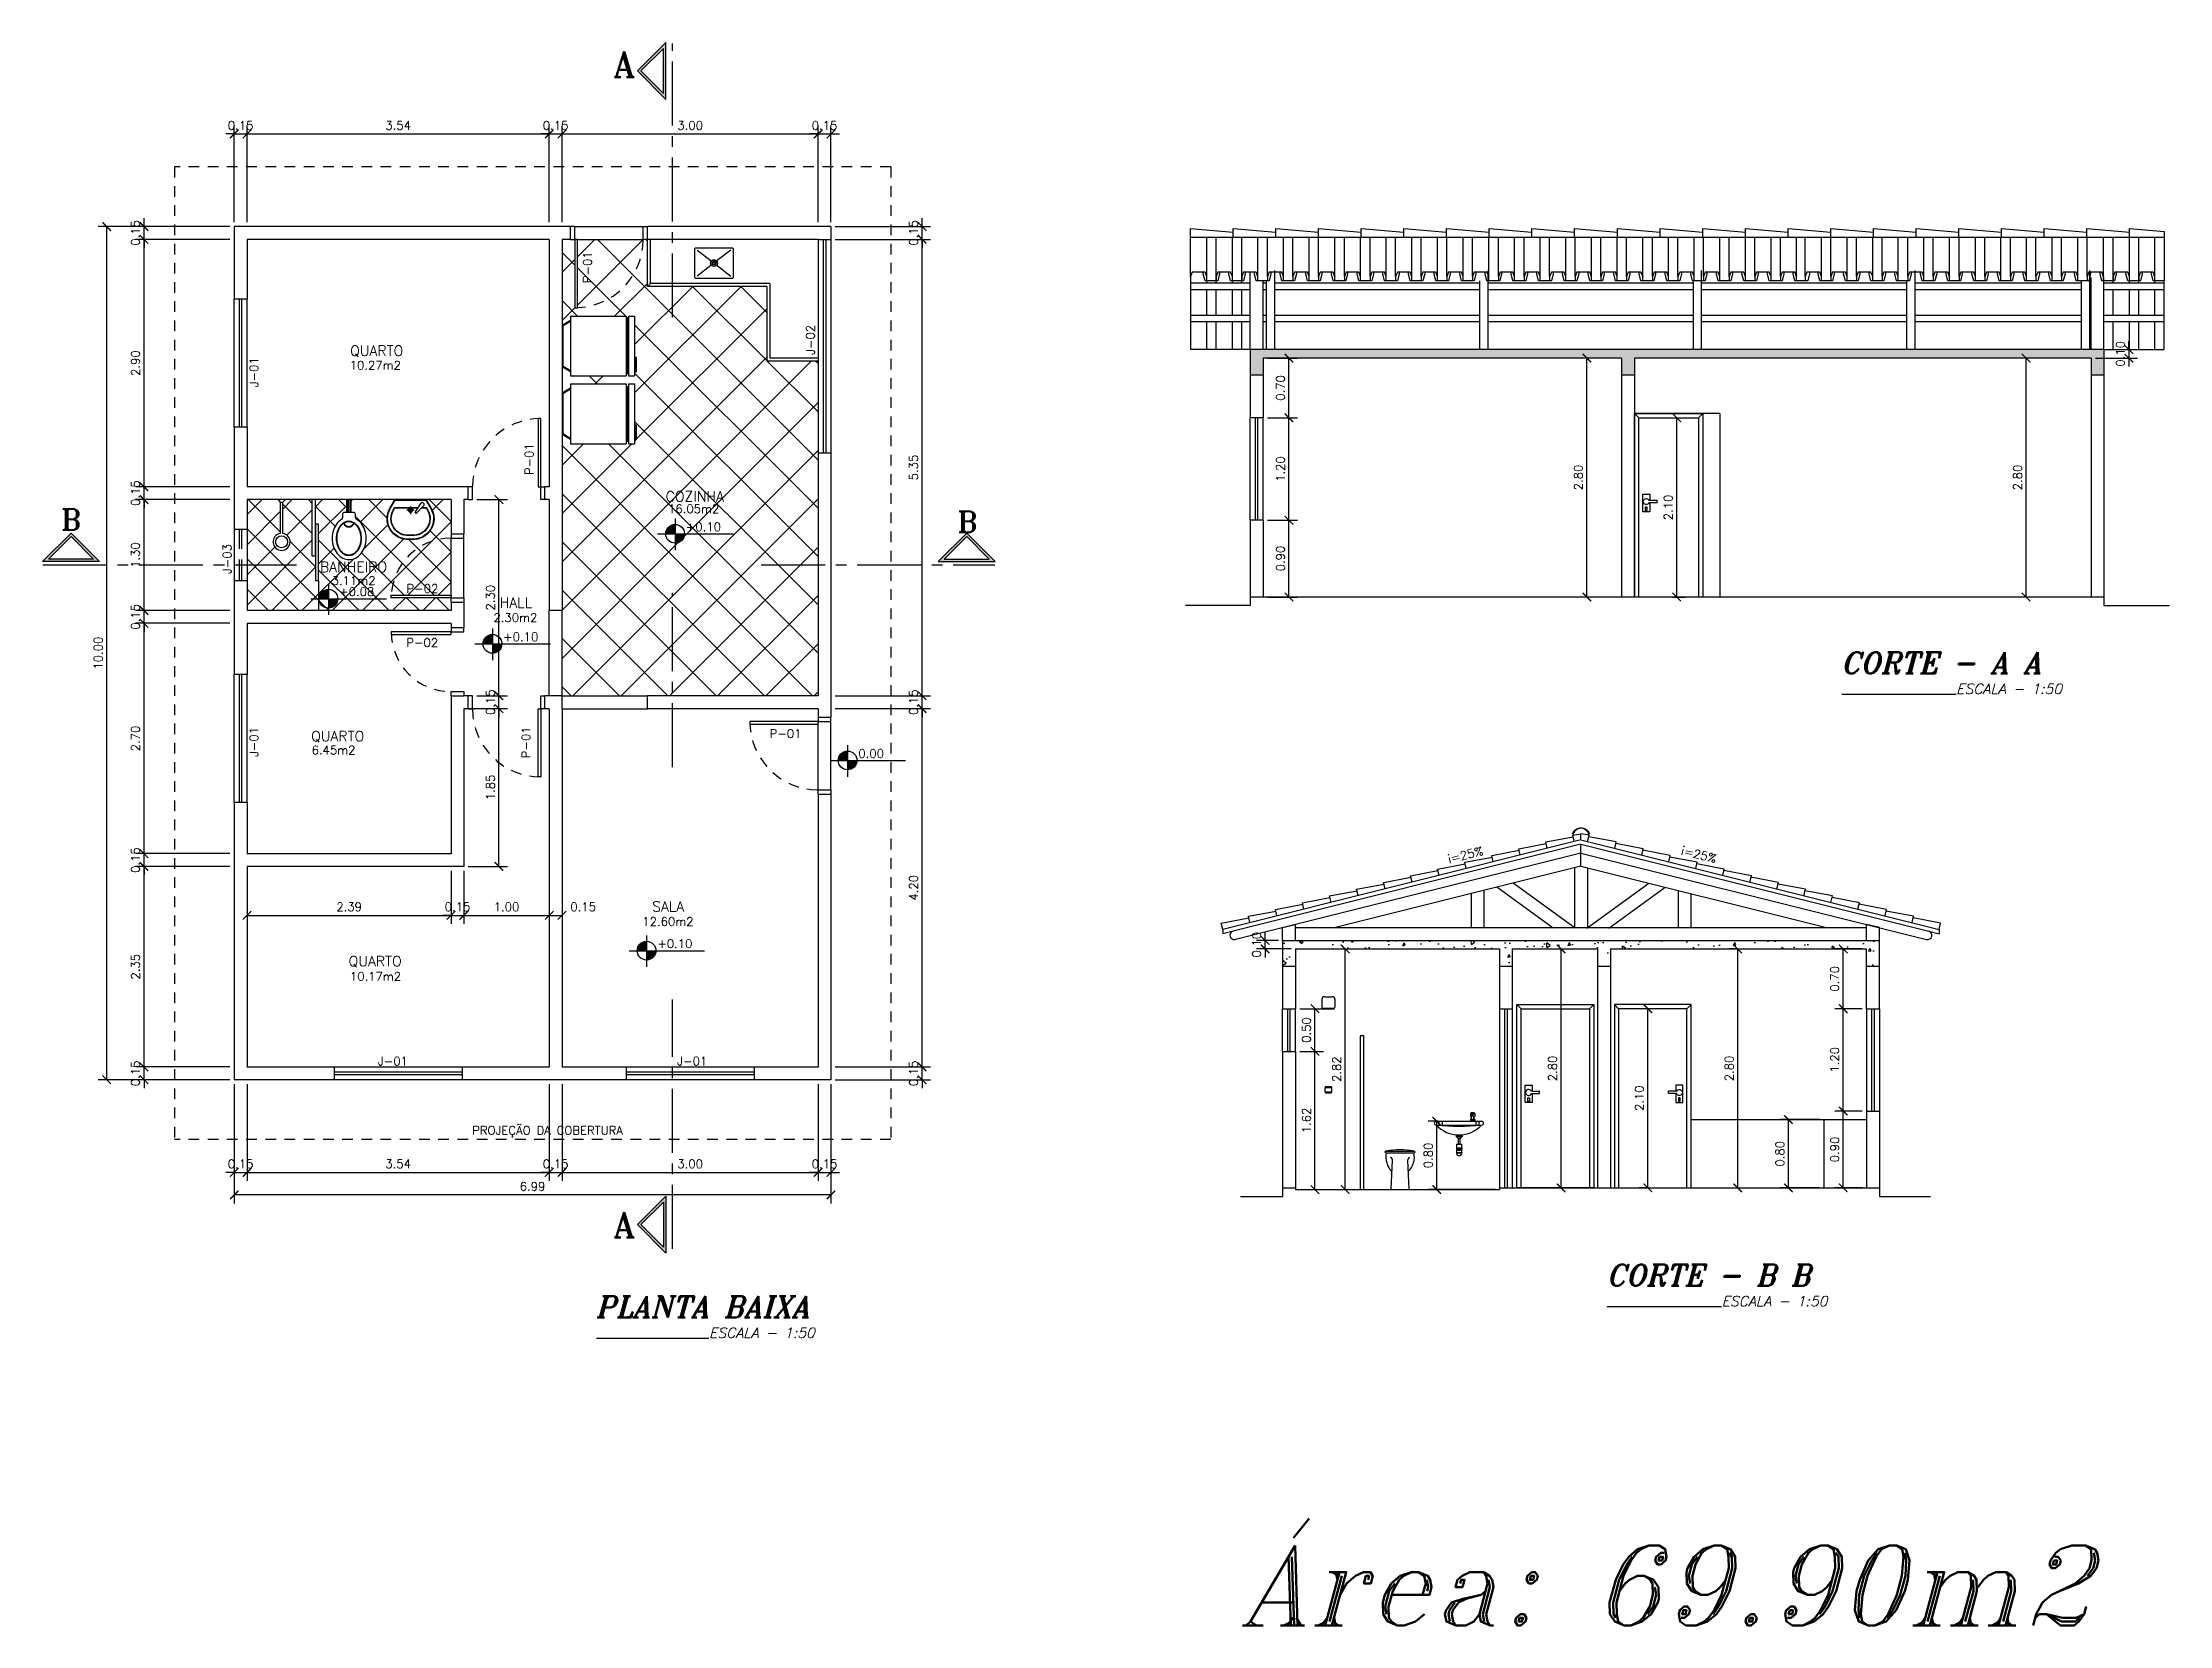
# Model space of a CAD drawing. Extents: x -31.1 to 8.5, y -9.6 to 18.4.
# Drawn here: x -31.07 to -6.15, y -9.58 to 8.97 of the extents above; entities that cross this region are included whole.
import ezdxf

# ---------------------------------------------------------------- set-up
doc = ezdxf.new("R2010")
doc.units = 0
doc.header["$MEASUREMENT"] = 0
for name, pattern in [('CENTER2', [1.125, 0.75, -0.125, 0.125, -0.125]), ('HIDDEN', [0.375, 0.25, -0.125]), ('HIDDEN2', [0.1875, 0.125, -0.0625])]:
    doc.linetypes.add(name, pattern=pattern)
doc.layers.get('0').update_dxf_attribs({"linetype": 'CONTINUOUS'})
doc.layers.get('DEFPOINTS').update_dxf_attribs({"linetype": 'CONTINUOUS'})
for name, color, linetype in [('BANHO_COZINHA', 7, 'CONTINUOUS'), ('COBERTURA', 2, 'CONTINUOUS'), ('COTAS', 1, 'CONTINUOUS'), ('DIVERSOS', 7, 'CONTINUOUS'), ('JANELAS', 2, 'CONTINUOUS'), ('MOVEIS', 7, 'CONTINUOUS'), ('PAREDE', 5, 'CONTINUOUS'), ('PAREDE-BAIXA', 7, 'CONTINUOUS'), ('PISO', 11, 'CONTINUOUS'), ('PORTA2', 7, 'CONTINUOUS'), ('PORTAS', 2, 'CONTINUOUS'), ('PROJECAO', 7, 'HIDDEN2'), ('TELHAS', 9, 'CONTINUOUS'), ('TEXTO0', 7, 'CONTINUOUS'), ('TEXTO1', 2, 'CONTINUOUS'), ('TEXTO2', 6, 'CONTINUOUS')]:
    doc.layers.add(name, color=color, linetype=linetype)
doc.styles.add('ROMANT', font='romant', dxfattribs={"height": 0.6})
doc.styles.add('TEXTO0', font='romans.shx')
doc.styles.add('TEXTO1', font='romant.shx')
doc.dimstyles.get("Standard").update_dxf_attribs({"dimtxt": 0.1, "dimasz": 0.1, "dimexe": 0.1, "dimexo": 0.05, "dimgap": 0.05, "dimtad": 1, "dimzin": 0, "dimdsep": 46, "dimtxsty": 'TEXTO0', "dimblk1": 'ARCHTICK', "dimblk2": 'ARCHTICK', "dimsah": 1, "dimcen": 0.09, "dimclrt": 7, "dimadec": 0, "dimazin": 0, "dimtfac": 1, "dimtdec": 4, "dimtmove": 0, "dimatfit": 3, "dimldrblk": 'ARCHTICK', "dimfxl": 1, "dimtolj": 1, "dimtzin": 0, "dimarcsym": 0})

msp = doc.modelspace()

# ---------------------------------------------------------------- texts
at = {"layer": 'COBERTURA', "style": 'TEXTO0'}
for rotation, p in [(14.0278, (-14.591, -0.65)), (345.9722, (-11.88, -0.544))]:
    msp.add_text('i=25%', height=0.1, rotation=rotation, dxfattribs=at).set_placement(p)
at = {"layer": 'DIVERSOS', "style": 'ROMANT'}
for s, height, p in [('A', 0.3, (-24.382, 8.564)), ('B', 0.25, (-30.851, 3.254)), ('B', 0.25, (-20.351, 3.23)), ('A', 0.3, (-24.382, -5.036))]:
    msp.add_text(s, height=height, dxfattribs=at).set_placement(p)
at = {"layer": 'TEXTO0', "style": 'TEXTO0'}
for s, p in [('10.27m2', (-27.47, 5.138)), ('16.05m2', (-23.739, 3.456)), ('+0.10', (-23.532, 3.244)), ('3.11m2', (-27.681, 2.614)), ('+0.08', (-27.593, 2.484)), ('2.30m2', (-25.785, 2.18)), ('+0.10', (-25.672, 1.955)), ('6.45m2', (-27.916, 0.628)), ('0.00', (-21.511, 0.588)), ('12.60m2', (-24.042, -1.382)), ('+0.10', (-23.866, -1.641)), ('10.17m2', (-27.467, -2.024)), ('PROJEÇÃO DA COBERTURA', (-26.035, -3.829))]:
    msp.add_text(s, height=0.1, dxfattribs=at).set_placement(p)
at = {"layer": 'TEXTO0', "style": 'TEXTO1', "oblique": 15}
for p in [(-8.651, 1.336), (-11.399, -5.841), (-23.261, -6.212)]:
    msp.add_text('ESCALA - 1:50', height=0.12, dxfattribs=at).set_placement(p)
at = {"layer": 'TEXTO1', "style": 'TEXTO0'}
for s, p in [('P-01', (-24.635, 6.15)), ('J-02', (-22.022, 5.31)), ('J-01', (-28.541, 4.93)), ('P-01', (-25.317, 3.901)), ('J-03', (-28.856, 2.741)), ('J-01', (-28.541, 0.597)), ('P-01', (-25.354, 0.582))]:
    msp.add_text(s, height=0.1, rotation=90, dxfattribs=at).set_placement(p)
for s, height, p in [('QUARTO', 0.12, (-27.464, 5.298)), ('COZINHA', 0.12, (-23.769, 3.591)), ('BANHEIRO', 0.12, (-27.818, 2.765)), ('P-02', 0.1, (-26.804, 2.521)), ('HALL', 0.12, (-25.713, 2.347)), ('P-02', 0.1, (-26.806, 1.888)), ('QUARTO', 0.12, (-27.921, 0.781)), ('P-01', 0.1, (-22.55, 0.821)), ('SALA', 0.12, (-23.926, -1.215)), ('QUARTO', 0.12, (-27.482, -1.856)), ('J-01', 0.1, (-27.139, -3.017)), ('J-01', 0.1, (-23.633, -3.017))]:
    msp.add_text(s, height=height, dxfattribs=at).set_placement(p)
at = {"layer": 'TEXTO2', "style": 'TEXTO1', "oblique": 15}
for s, height, p in [('CORTE - A A', 0.25, (-10.001, 1.575)), ('CORTE - B B', 0.25, (-12.748, -5.602)), ('PLANTA BAIXA', 0.25, (-24.591, -5.974)), ('Área: 69.90m2', 0.9393, (-17.05, -9.582))]:
    msp.add_text(s, height=height, dxfattribs=at).set_placement(p)

# ---------------------------------------------------------------- blocks, each defined once
blk = doc.blocks.new('VASO')
at = {"layer": 'BANHO_COZINHA'}
for p, q in [((-0.025, 0.15), (-0.025, 0)), ((-0.018, 0.15), (-0.018, 0)), ((0, 0.15), (0, 0)), ((0.019, 0.15), (0.019, 0)), ((0.025, 0.15), (0.025, 0))]:
    blk.add_line(p, q, dxfattribs=at)
for points in [[(-0.125, 0.257), (-0.1, 0.239, -0.241127), (-0.075, 0.19), (-0.075, 0.17, 0.414214), (-0.055, 0.15), (0.055, 0.15, 0.414214), (0.075, 0.17), (0.075, 0.194, -0.233804), (0.099, 0.242), (0.125, 0.262, 0.024223), (0.138, 0.277, 0.088644), (0.181, 0.356, 0.07973), (0.197, 0.454, 0.07973), (0.181, 0.552, 0.088644), (0.138, 0.63, 0.105072), (0.071, 0.685, 0.120616), (-0.002, 0.703, 0.120616), (-0.076, 0.685, 0.105072), (-0.143, 0.63, 0.088644), (-0.185, 0.552, 0.07973), (-0.201, 0.454, 0.07973), (-0.185, 0.356, 0.088644), (-0.143, 0.277, 0.031737)], [(-0.053, 0.268, 0.127661), (0.001, 0.254, 0.127661), (0.056, 0.268, 0.106179), (0.106, 0.312, 0.085397), (0.138, 0.375, 0.074892), (0.15, 0.454, 0.074892), (0.138, 0.532, 0.085397), (0.106, 0.595, 0.106179), (0.056, 0.639, 0.127661), (0.001, 0.653, 0.127661), (-0.053, 0.639, 0.106179), (-0.104, 0.595, 0.085397), (-0.136, 0.532, 0.074892), (-0.147, 0.454, 0.074892), (-0.136, 0.375, 0.085397), (-0.104, 0.312, 0.106179)], [(-0.05, 0.273, 0.127661), (0.001, 0.26, 0.127661), (0.053, 0.273, 0.106179), (0.102, 0.316, 0.085397), (0.132, 0.376, 0.074892), (0.144, 0.454, 0.074892), (0.132, 0.531, 0.085397), (0.102, 0.591, 0.106179), (0.053, 0.634, 0.127661), (0.001, 0.648, 0.127661), (-0.05, 0.634, 0.106179), (-0.099, 0.591, 0.085397), (-0.13, 0.531, 0.074892), (-0.142, 0.454, 0.074892), (-0.13, 0.376, 0.085397), (-0.099, 0.316, 0.106179)]]:
    blk.add_lwpolyline(points, format="xyb", close=True, dxfattribs=at)
for radius, start, end in [(0.0646, 20.8046, 158.9729), (0.06, 19.9418, 159.8308)]:
    blk.add_arc((0.001, 0.255), radius, start, end, dxfattribs=at)
blk = doc.blocks.new('LAVAT2')
at = {"layer": 'BANHO_COZINHA'}
for p, q in [((-0.154, 0.073), (-0.07, 0.157)), ((-0.121, 0.042), (-0.053, 0.143)), ((-0.053, 0.143), (-0.07, 0.157)), ((-0.042, 0.122), (0.045, 0.122)), ((0, 0.079), (0, 0.17))]:
    blk.add_line(p, q, dxfattribs=at)
for points in [[(-0.019, 0.468), (0.019, 0.468, -0.595397), (0.242, 0.101), (0.184, 0), (-0.184, 0), (-0.242, 0.101, -0.595397)], [(-0.019, 0.462), (0.019, 0.462, -0.59561), (0.237, 0.104), (0.181, 0.006), (-0.181, 0.006), (-0.237, 0.104, -0.59561)]]:
    blk.add_lwpolyline(points, format="xyb", close=True, dxfattribs=at)
for points in [[(-0.135, 0.092), (-0.184, 0.092), (-0.203, 0.124, -0.598795), (-0.019, 0.422), (0.019, 0.422, -0.599099), (0.203, 0.124), (0.184, 0.092), (-0.088, 0.092)], [(-0.13, 0.097), (-0.182, 0.097), (-0.199, 0.126, -0.599051), (-0.019, 0.417), (0.019, 0.417, -0.599358), (0.199, 0.126), (0.182, 0.097), (-0.084, 0.097)], [(-0.153, 0.074, 1.201911), (-0.117, 0.048, 1.201911)]]:
    blk.add_lwpolyline(points, format="xyb", dxfattribs=at)
for radius in [0.0263, 0.0209]:
    blk.add_circle((0, 0.122), radius, dxfattribs=at)
blk.add_arc((-0.065, 0.146), 0.012, 346.1488, 114.5815, dxfattribs=at)
blk = doc.blocks.new('CHUV')
at = {"layer": 'BANHO_COZINHA'}
for p, q in [((0, 0.045), (0, -0.045)), ((0.03, 0.015), (0, 0.045)), ((0.395, 0.015), (0.03, 0.015)), ((0.03, -0.015), (0.03, 0.015)), ((0, -0.045), (0.03, -0.015)), ((0.03, -0.015), (0.395, -0.015))]:
    blk.add_line(p, q, dxfattribs=at)
blk.add_circle((0.494, 0.001), 0.07, dxfattribs=at)
blk.add_arc((0.494, 0.001), 0.1, 189.1456, 171.891, dxfattribs=at)
blk = doc.blocks.new('GELADEIR')
at = {"layer": 'MOVEIS'}
for p, q in [((-0.3, -0.1), (-0.242, 0)), ((0.242, 0), (-0.242, 0)), ((0.3, -0.1), (0.242, 0)), ((-0.35, -0.1), (-0.35, -0.75)), ((0.35, -0.1), (-0.35, -0.1)), ((-0.288, -0.1), (-0.236, -0.01)), ((0.236, -0.01), (-0.236, -0.01)), ((0.288, -0.1), (0.236, -0.01)), ((0.35, -0.1), (0.35, -0.75)), ((0.35, -0.75), (-0.35, -0.75)), ((0.35, -0.78), (-0.35, -0.78)), ((-0.35, -0.78), (-0.35, -0.85)), ((0.35, -0.85), (-0.35, -0.85)), ((-0.32, -0.75), (-0.32, -0.78)), ((0.32, -0.76), (-0.32, -0.76)), ((0.32, -0.77), (-0.32, -0.77)), ((-0.3, -0.86), (-0.3, -0.87)), ((-0.13, -0.86), (-0.3, -0.86)), ((-0.13, -0.87), (-0.3, -0.87)), ((-0.29, -0.85), (-0.29, -0.86)), ((-0.14, -0.85), (-0.14, -0.86)), ((-0.13, -0.86), (-0.13, -0.87)), ((0.32, -0.75), (0.32, -0.78)), ((0.35, -0.78), (0.35, -0.85))]:
    blk.add_line(p, q, dxfattribs=at)
blk = doc.blocks.new('_ARCHTICK')
at = {"color": 0, "linetype": 'ByBlock', "const_width": 0.15}
blk.add_lwpolyline([(-0.5, -0.5), (0.5, 0.5)], dxfattribs=at)
blk = doc.blocks.new('*D5')
at = {"color": 0, "linetype": 'ByBlock', "transparency": 16777216}
for p, q in [((3.115, 0.834), (3.115, -0.302)), ((3.265, 0.834), (3.265, -0.302)), ((3.115, -0.202), (3.015, -0.202)), ((3.115, -0.202), (3.265, -0.202)), ((3.265, -0.202), (3.365, -0.202))]:
    blk.add_line(p, q, dxfattribs=at)
at = {"layer": 'DEFPOINTS', "color": 0, "linetype": 'ByBlock', "transparency": 16777216}
for p in [(3.115, 0.884), (3.265, 0.884), (3.265, -0.202)]:
    blk.add_point(p, dxfattribs=at)
at = {"color": 0, "linetype": 'ByBlock', "transparency": 16777216, "xscale": 0.1, "yscale": 0.1, "zscale": 0.1}
blk.add_blockref('_ARCHTICK', (3.115, -0.202), dxfattribs=at)
at = {"color": 0, "linetype": 'ByBlock', "transparency": 16777216, "xscale": 0.1, "yscale": 0.1, "zscale": 0.1, "rotation": 180}
blk.add_blockref('_ARCHTICK', (3.265, -0.202), dxfattribs=at)
at = {"color": 7, "linetype": 'ByBlock', "transparency": 16777216, "insert": (3.19, -0.102), "char_height": 0.1, "attachment_point": 5, "style": 'TEXTO0'}
blk.add_mtext('\\A1;0.15', dxfattribs=at)
blk = doc.blocks.new('*D6')
at = {"color": 0, "linetype": 'ByBlock', "transparency": 16777216}
for p, q in [((6.805, 0.834), (6.805, -0.302)), ((3.265, -0.202), (6.805, -0.202))]:
    blk.add_line(p, q, dxfattribs=at)
at = {"layer": 'DEFPOINTS', "color": 0, "linetype": 'ByBlock', "transparency": 16777216}
for p in [(3.265, 0.884), (6.805, 0.884), (6.805, -0.202)]:
    blk.add_point(p, dxfattribs=at)
at = {"color": 0, "linetype": 'ByBlock', "transparency": 16777216, "xscale": 0.1, "yscale": 0.1, "zscale": 0.1, "rotation": 180}
blk.add_blockref('_ARCHTICK', (3.265, -0.202), dxfattribs=at)
at = {"color": 0, "linetype": 'ByBlock', "transparency": 16777216, "xscale": 0.1, "yscale": 0.1, "zscale": 0.1}
blk.add_blockref('_ARCHTICK', (6.805, -0.202), dxfattribs=at)
at = {"color": 7, "linetype": 'ByBlock', "transparency": 16777216, "insert": (5.035, -0.102), "char_height": 0.1, "attachment_point": 5, "style": 'TEXTO0'}
blk.add_mtext('\\A1;3.54', dxfattribs=at)
blk = doc.blocks.new('*D7')
at = {"color": 0, "linetype": 'ByBlock', "transparency": 16777216}
for p, q in [((6.955, 0.834), (6.955, -0.302)), ((6.805, -0.202), (6.705, -0.202)), ((6.805, -0.202), (6.955, -0.202)), ((6.955, -0.202), (7.055, -0.202))]:
    blk.add_line(p, q, dxfattribs=at)
at = {"layer": 'DEFPOINTS', "color": 0, "linetype": 'ByBlock', "transparency": 16777216}
for p in [(6.805, 0.884), (6.955, 0.884), (6.955, -0.202)]:
    blk.add_point(p, dxfattribs=at)
at = {"color": 0, "linetype": 'ByBlock', "transparency": 16777216, "xscale": 0.1, "yscale": 0.1, "zscale": 0.1}
blk.add_blockref('_ARCHTICK', (6.805, -0.202), dxfattribs=at)
at = {"color": 0, "linetype": 'ByBlock', "transparency": 16777216, "xscale": 0.1, "yscale": 0.1, "zscale": 0.1, "rotation": 180}
blk.add_blockref('_ARCHTICK', (6.955, -0.202), dxfattribs=at)
at = {"color": 7, "linetype": 'ByBlock', "transparency": 16777216, "insert": (6.88, -0.102), "char_height": 0.1, "attachment_point": 5, "style": 'TEXTO0'}
blk.add_mtext('\\A1;0.15', dxfattribs=at)
blk = doc.blocks.new('*D8')
at = {"color": 0, "linetype": 'ByBlock', "transparency": 16777216}
for p, q in [((9.955, 0.834), (9.955, -0.302)), ((6.955, -0.202), (9.955, -0.202))]:
    blk.add_line(p, q, dxfattribs=at)
at = {"layer": 'DEFPOINTS', "color": 0, "linetype": 'ByBlock', "transparency": 16777216}
for p in [(6.955, 0.884), (9.955, 0.884), (9.955, -0.202)]:
    blk.add_point(p, dxfattribs=at)
at = {"color": 0, "linetype": 'ByBlock', "transparency": 16777216, "xscale": 0.1, "yscale": 0.1, "zscale": 0.1, "rotation": 180}
blk.add_blockref('_ARCHTICK', (6.955, -0.202), dxfattribs=at)
at = {"color": 0, "linetype": 'ByBlock', "transparency": 16777216, "xscale": 0.1, "yscale": 0.1, "zscale": 0.1}
blk.add_blockref('_ARCHTICK', (9.955, -0.202), dxfattribs=at)
at = {"color": 7, "linetype": 'ByBlock', "transparency": 16777216, "insert": (8.455, -0.102), "char_height": 0.1, "attachment_point": 5, "style": 'TEXTO0'}
blk.add_mtext('\\A1;3.00', dxfattribs=at)
blk = doc.blocks.new('*D9')
at = {"color": 0, "linetype": 'ByBlock', "transparency": 16777216}
for p, q in [((10.105, 0.834), (10.105, -0.302)), ((9.955, -0.202), (9.855, -0.202)), ((9.955, -0.202), (10.105, -0.202)), ((10.105, -0.202), (10.205, -0.202))]:
    blk.add_line(p, q, dxfattribs=at)
at = {"layer": 'DEFPOINTS', "color": 0, "linetype": 'ByBlock', "transparency": 16777216}
for p in [(9.955, 0.884), (10.105, 0.884), (10.105, -0.202)]:
    blk.add_point(p, dxfattribs=at)
at = {"color": 0, "linetype": 'ByBlock', "transparency": 16777216, "xscale": 0.1, "yscale": 0.1, "zscale": 0.1}
blk.add_blockref('_ARCHTICK', (9.955, -0.202), dxfattribs=at)
at = {"color": 0, "linetype": 'ByBlock', "transparency": 16777216, "xscale": 0.1, "yscale": 0.1, "zscale": 0.1, "rotation": 180}
blk.add_blockref('_ARCHTICK', (10.105, -0.202), dxfattribs=at)
at = {"color": 7, "linetype": 'ByBlock', "transparency": 16777216, "insert": (10.03, -0.102), "char_height": 0.1, "attachment_point": 5, "style": 'TEXTO0'}
blk.add_mtext('\\A1;0.15', dxfattribs=at)
blk = doc.blocks.new('*D10')
at = {"color": 0, "linetype": 'ByBlock', "transparency": 16777216}
for p, q in [((3.115, 0.834), (3.115, -0.566)), ((10.105, 0.834), (10.105, -0.566)), ((10.105, -0.466), (3.115, -0.466))]:
    blk.add_line(p, q, dxfattribs=at)
at = {"layer": 'DEFPOINTS', "color": 0, "linetype": 'ByBlock', "transparency": 16777216}
for p in [(3.115, 0.884), (10.105, 0.884), (3.115, -0.466)]:
    blk.add_point(p, dxfattribs=at)
at = {"color": 0, "linetype": 'ByBlock', "transparency": 16777216, "xscale": 0.1, "yscale": 0.1, "zscale": 0.1, "rotation": 180}
blk.add_blockref('_ARCHTICK', (3.115, -0.466), dxfattribs=at)
at = {"color": 0, "linetype": 'ByBlock', "transparency": 16777216, "xscale": 0.1, "yscale": 0.1, "zscale": 0.1}
blk.add_blockref('_ARCHTICK', (10.105, -0.466), dxfattribs=at)
at = {"color": 7, "linetype": 'ByBlock', "transparency": 16777216, "insert": (6.61, -0.366), "char_height": 0.1, "attachment_point": 5, "style": 'TEXTO0'}
blk.add_mtext('\\A1;6.99', dxfattribs=at)
blk = doc.blocks.new('*D11')
at = {"color": 0, "linetype": 'ByBlock', "transparency": 16777216}
for p, q in [((3.065, 1.034), (1.958, 1.034)), ((2.058, 1.034), (2.058, 1.134)), ((2.058, 0.884), (2.058, 1.034)), ((3.065, 0.884), (1.958, 0.884)), ((2.058, 0.884), (2.058, 0.784))]:
    blk.add_line(p, q, dxfattribs=at)
at = {"layer": 'DEFPOINTS', "color": 0, "linetype": 'ByBlock', "transparency": 16777216}
for p in [(2.058, 1.034), (3.115, 1.034), (3.115, 0.884)]:
    blk.add_point(p, dxfattribs=at)
at = {"color": 0, "linetype": 'ByBlock', "transparency": 16777216, "xscale": 0.1, "yscale": 0.1, "zscale": 0.1}
for p, rotation in [((2.058, 1.034), 270), ((2.058, 0.884), 90)]:
    blk.add_blockref('_ARCHTICK', p, dxfattribs=dict(at, rotation=rotation))
at = {"color": 7, "linetype": 'ByBlock', "transparency": 16777216, "insert": (1.958, 0.959), "char_height": 0.1, "attachment_point": 5, "rotation": 90, "style": 'TEXTO0'}
blk.add_mtext('\\A1;0.15', dxfattribs=at)
blk = doc.blocks.new('*D12')
at = {"color": 0, "linetype": 'ByBlock', "transparency": 16777216}
for p, q in [((3.065, 3.384), (1.958, 3.384)), ((2.058, 1.034), (2.058, 3.384))]:
    blk.add_line(p, q, dxfattribs=at)
at = {"layer": 'DEFPOINTS', "color": 0, "linetype": 'ByBlock', "transparency": 16777216}
for p in [(2.058, 3.384), (3.115, 3.384), (3.115, 1.034)]:
    blk.add_point(p, dxfattribs=at)
at = {"color": 0, "linetype": 'ByBlock', "transparency": 16777216, "xscale": 0.1, "yscale": 0.1, "zscale": 0.1}
for p, rotation in [((2.058, 3.384), 90), ((2.058, 1.034), 270)]:
    blk.add_blockref('_ARCHTICK', p, dxfattribs=dict(at, rotation=rotation))
at = {"color": 7, "linetype": 'ByBlock', "transparency": 16777216, "insert": (1.958, 2.209), "char_height": 0.1, "attachment_point": 5, "rotation": 90, "style": 'TEXTO0'}
blk.add_mtext('\\A1;2.35', dxfattribs=at)
blk = doc.blocks.new('*D13')
at = {"color": 0, "linetype": 'ByBlock', "transparency": 16777216}
for p, q in [((3.065, 3.534), (1.958, 3.534)), ((2.058, 3.534), (2.058, 3.634)), ((2.058, 3.384), (2.058, 3.534)), ((2.058, 3.384), (2.058, 3.284))]:
    blk.add_line(p, q, dxfattribs=at)
at = {"layer": 'DEFPOINTS', "color": 0, "linetype": 'ByBlock', "transparency": 16777216}
for p in [(2.058, 3.534), (3.115, 3.534), (3.115, 3.384)]:
    blk.add_point(p, dxfattribs=at)
at = {"color": 0, "linetype": 'ByBlock', "transparency": 16777216, "xscale": 0.1, "yscale": 0.1, "zscale": 0.1}
for p, rotation in [((2.058, 3.534), 270), ((2.058, 3.384), 90)]:
    blk.add_blockref('_ARCHTICK', p, dxfattribs=dict(at, rotation=rotation))
at = {"color": 7, "linetype": 'ByBlock', "transparency": 16777216, "insert": (1.958, 3.459), "char_height": 0.1, "attachment_point": 5, "rotation": 90, "style": 'TEXTO0'}
blk.add_mtext('\\A1;0.15', dxfattribs=at)
blk = doc.blocks.new('*D14')
at = {"color": 0, "linetype": 'ByBlock', "transparency": 16777216}
for p, q in [((3.065, 6.234), (1.958, 6.234)), ((2.058, 3.534), (2.058, 6.234))]:
    blk.add_line(p, q, dxfattribs=at)
at = {"layer": 'DEFPOINTS', "color": 0, "linetype": 'ByBlock', "transparency": 16777216}
for p in [(2.058, 6.234), (3.115, 6.234), (3.115, 3.534)]:
    blk.add_point(p, dxfattribs=at)
at = {"color": 0, "linetype": 'ByBlock', "transparency": 16777216, "xscale": 0.1, "yscale": 0.1, "zscale": 0.1}
for p, rotation in [((2.058, 6.234), 90), ((2.058, 3.534), 270)]:
    blk.add_blockref('_ARCHTICK', p, dxfattribs=dict(at, rotation=rotation))
at = {"color": 7, "linetype": 'ByBlock', "transparency": 16777216, "insert": (1.958, 4.884), "char_height": 0.1, "attachment_point": 5, "rotation": 90, "style": 'TEXTO0'}
blk.add_mtext('\\A1;2.70', dxfattribs=at)
blk = doc.blocks.new('*D15')
at = {"color": 0, "linetype": 'ByBlock', "transparency": 16777216}
for p, q in [((2.058, 6.384), (2.058, 6.484)), ((3.065, 6.384), (1.958, 6.384)), ((2.058, 6.234), (2.058, 6.384)), ((2.058, 6.234), (2.058, 6.134))]:
    blk.add_line(p, q, dxfattribs=at)
at = {"layer": 'DEFPOINTS', "color": 0, "linetype": 'ByBlock', "transparency": 16777216}
for p in [(2.058, 6.384), (3.115, 6.384), (3.115, 6.234)]:
    blk.add_point(p, dxfattribs=at)
at = {"color": 0, "linetype": 'ByBlock', "transparency": 16777216, "xscale": 0.1, "yscale": 0.1, "zscale": 0.1}
for p, rotation in [((2.058, 6.384), 270), ((2.058, 6.234), 90)]:
    blk.add_blockref('_ARCHTICK', p, dxfattribs=dict(at, rotation=rotation))
at = {"color": 7, "linetype": 'ByBlock', "transparency": 16777216, "insert": (1.958, 6.309), "char_height": 0.1, "attachment_point": 5, "rotation": 90, "style": 'TEXTO0'}
blk.add_mtext('\\A1;0.15', dxfattribs=at)
blk = doc.blocks.new('*D16')
at = {"color": 0, "linetype": 'ByBlock', "transparency": 16777216}
for p, q in [((3.065, 7.684), (1.958, 7.684)), ((2.058, 6.384), (2.058, 7.684))]:
    blk.add_line(p, q, dxfattribs=at)
at = {"layer": 'DEFPOINTS', "color": 0, "linetype": 'ByBlock', "transparency": 16777216}
for p in [(2.058, 7.684), (3.115, 7.684), (3.115, 6.384)]:
    blk.add_point(p, dxfattribs=at)
at = {"color": 0, "linetype": 'ByBlock', "transparency": 16777216, "xscale": 0.1, "yscale": 0.1, "zscale": 0.1}
for p, rotation in [((2.058, 7.684), 90), ((2.058, 6.384), 270)]:
    blk.add_blockref('_ARCHTICK', p, dxfattribs=dict(at, rotation=rotation))
at = {"color": 7, "linetype": 'ByBlock', "transparency": 16777216, "insert": (1.958, 7.034), "char_height": 0.1, "attachment_point": 5, "rotation": 90, "style": 'TEXTO0'}
blk.add_mtext('\\A1;1.30', dxfattribs=at)
blk = doc.blocks.new('*D17')
at = {"color": 0, "linetype": 'ByBlock', "transparency": 16777216}
for p, q in [((3.065, 7.834), (1.958, 7.834)), ((2.058, 7.834), (2.058, 7.934)), ((2.058, 7.684), (2.058, 7.834)), ((2.058, 7.684), (2.058, 7.584))]:
    blk.add_line(p, q, dxfattribs=at)
at = {"layer": 'DEFPOINTS', "color": 0, "linetype": 'ByBlock', "transparency": 16777216}
for p in [(2.058, 7.834), (3.115, 7.834), (3.115, 7.684)]:
    blk.add_point(p, dxfattribs=at)
at = {"color": 0, "linetype": 'ByBlock', "transparency": 16777216, "xscale": 0.1, "yscale": 0.1, "zscale": 0.1}
for p, rotation in [((2.058, 7.834), 270), ((2.058, 7.684), 90)]:
    blk.add_blockref('_ARCHTICK', p, dxfattribs=dict(at, rotation=rotation))
at = {"color": 7, "linetype": 'ByBlock', "transparency": 16777216, "insert": (1.958, 7.759), "char_height": 0.1, "attachment_point": 5, "rotation": 90, "style": 'TEXTO0'}
blk.add_mtext('\\A1;0.15', dxfattribs=at)
blk = doc.blocks.new('*D18')
at = {"color": 0, "linetype": 'ByBlock', "transparency": 16777216}
for p, q in [((3.065, 10.734), (1.958, 10.734)), ((2.058, 7.834), (2.058, 10.734))]:
    blk.add_line(p, q, dxfattribs=at)
at = {"layer": 'DEFPOINTS', "color": 0, "linetype": 'ByBlock', "transparency": 16777216}
for p in [(2.058, 10.734), (3.115, 10.734), (3.115, 7.834)]:
    blk.add_point(p, dxfattribs=at)
at = {"color": 0, "linetype": 'ByBlock', "transparency": 16777216, "xscale": 0.1, "yscale": 0.1, "zscale": 0.1}
for p, rotation in [((2.058, 10.734), 90), ((2.058, 7.834), 270)]:
    blk.add_blockref('_ARCHTICK', p, dxfattribs=dict(at, rotation=rotation))
at = {"color": 7, "linetype": 'ByBlock', "transparency": 16777216, "insert": (1.958, 9.284), "char_height": 0.1, "attachment_point": 5, "rotation": 90, "style": 'TEXTO0'}
blk.add_mtext('\\A1;2.90', dxfattribs=at)
blk = doc.blocks.new('*D19')
at = {"color": 0, "linetype": 'ByBlock', "transparency": 16777216}
for p, q in [((2.058, 10.884), (2.058, 10.984)), ((3.065, 10.884), (1.958, 10.884)), ((2.058, 10.734), (2.058, 10.884)), ((2.058, 10.734), (2.058, 10.634))]:
    blk.add_line(p, q, dxfattribs=at)
at = {"layer": 'DEFPOINTS', "color": 0, "linetype": 'ByBlock', "transparency": 16777216}
for p in [(2.058, 10.884), (3.115, 10.884), (3.115, 10.734)]:
    blk.add_point(p, dxfattribs=at)
at = {"color": 0, "linetype": 'ByBlock', "transparency": 16777216, "xscale": 0.1, "yscale": 0.1, "zscale": 0.1}
for p, rotation in [((2.058, 10.884), 270), ((2.058, 10.734), 90)]:
    blk.add_blockref('_ARCHTICK', p, dxfattribs=dict(at, rotation=rotation))
at = {"color": 7, "linetype": 'ByBlock', "transparency": 16777216, "insert": (1.958, 10.809), "char_height": 0.1, "attachment_point": 5, "rotation": 90, "style": 'TEXTO0'}
blk.add_mtext('\\A1;0.15', dxfattribs=at)
blk = doc.blocks.new('*D20')
at = {"color": 0, "linetype": 'ByBlock', "transparency": 16777216}
for p, q in [((3.065, 10.884), (1.521, 10.884)), ((1.621, 0.884), (1.621, 10.884)), ((3.065, 0.884), (1.521, 0.884))]:
    blk.add_line(p, q, dxfattribs=at)
at = {"layer": 'DEFPOINTS', "color": 0, "linetype": 'ByBlock', "transparency": 16777216}
for p in [(1.621, 10.884), (3.115, 10.884), (3.115, 0.884)]:
    blk.add_point(p, dxfattribs=at)
at = {"color": 0, "linetype": 'ByBlock', "transparency": 16777216, "xscale": 0.1, "yscale": 0.1, "zscale": 0.1}
for p, rotation in [((1.621, 10.884), 90), ((1.621, 0.884), 270)]:
    blk.add_blockref('_ARCHTICK', p, dxfattribs=dict(at, rotation=rotation))
at = {"color": 7, "linetype": 'ByBlock', "transparency": 16777216, "insert": (1.521, 5.884), "char_height": 0.1, "attachment_point": 5, "rotation": 90, "style": 'TEXTO0'}
blk.add_mtext('\\A1;10.00', dxfattribs=at)
blk = doc.blocks.new('*D21')
at = {"color": 0, "linetype": 'ByBlock', "transparency": 16777216}
for p, q in [((10.155, 1.034), (11.273, 1.034)), ((11.173, 1.034), (11.173, 1.134)), ((11.173, 0.884), (11.173, 1.034)), ((10.155, 0.884), (11.273, 0.884)), ((11.173, 0.884), (11.173, 0.784))]:
    blk.add_line(p, q, dxfattribs=at)
at = {"layer": 'DEFPOINTS', "color": 0, "linetype": 'ByBlock', "transparency": 16777216}
for p in [(10.105, 1.034), (11.173, 1.034), (10.105, 0.884)]:
    blk.add_point(p, dxfattribs=at)
at = {"color": 0, "linetype": 'ByBlock', "transparency": 16777216, "xscale": 0.1, "yscale": 0.1, "zscale": 0.1}
for p, rotation in [((11.173, 1.034), 270), ((11.173, 0.884), 90)]:
    blk.add_blockref('_ARCHTICK', p, dxfattribs=dict(at, rotation=rotation))
at = {"color": 7, "linetype": 'ByBlock', "transparency": 16777216, "insert": (11.073, 0.959), "char_height": 0.1, "attachment_point": 5, "rotation": 90, "style": 'TEXTO0'}
blk.add_mtext('\\A1;0.15', dxfattribs=at)
blk = doc.blocks.new('*D22')
at = {"color": 0, "linetype": 'ByBlock', "transparency": 16777216}
for p, q in [((10.155, 5.234), (11.273, 5.234)), ((11.173, 1.034), (11.173, 5.234))]:
    blk.add_line(p, q, dxfattribs=at)
at = {"layer": 'DEFPOINTS', "color": 0, "linetype": 'ByBlock', "transparency": 16777216}
for p in [(10.105, 5.234), (11.173, 5.234), (10.105, 1.034)]:
    blk.add_point(p, dxfattribs=at)
at = {"color": 0, "linetype": 'ByBlock', "transparency": 16777216, "xscale": 0.1, "yscale": 0.1, "zscale": 0.1}
for p, rotation in [((11.173, 5.234), 90), ((11.173, 1.034), 270)]:
    blk.add_blockref('_ARCHTICK', p, dxfattribs=dict(at, rotation=rotation))
at = {"color": 7, "linetype": 'ByBlock', "transparency": 16777216, "insert": (11.073, 3.134), "char_height": 0.1, "attachment_point": 5, "rotation": 90, "style": 'TEXTO0'}
blk.add_mtext('\\A1;4.20', dxfattribs=at)
blk = doc.blocks.new('*D23')
at = {"color": 0, "linetype": 'ByBlock', "transparency": 16777216}
for p, q in [((11.173, 5.384), (11.173, 5.484)), ((10.155, 5.384), (11.273, 5.384)), ((11.173, 5.234), (11.173, 5.384)), ((11.173, 5.234), (11.173, 5.134))]:
    blk.add_line(p, q, dxfattribs=at)
at = {"layer": 'DEFPOINTS', "color": 0, "linetype": 'ByBlock', "transparency": 16777216}
for p in [(10.105, 5.384), (10.105, 5.234), (11.173, 5.384)]:
    blk.add_point(p, dxfattribs=at)
at = {"color": 0, "linetype": 'ByBlock', "transparency": 16777216, "xscale": 0.1, "yscale": 0.1, "zscale": 0.1}
for p, rotation in [((11.173, 5.384), 270), ((11.173, 5.234), 90)]:
    blk.add_blockref('_ARCHTICK', p, dxfattribs=dict(at, rotation=rotation))
at = {"color": 7, "linetype": 'ByBlock', "transparency": 16777216, "insert": (11.073, 5.309), "char_height": 0.1, "attachment_point": 5, "rotation": 90, "style": 'TEXTO0'}
blk.add_mtext('\\A1;0.15', dxfattribs=at)
blk = doc.blocks.new('*D24')
at = {"color": 0, "linetype": 'ByBlock', "transparency": 16777216}
for p, q in [((10.155, 10.734), (11.273, 10.734)), ((11.173, 5.384), (11.173, 10.734))]:
    blk.add_line(p, q, dxfattribs=at)
at = {"layer": 'DEFPOINTS', "color": 0, "linetype": 'ByBlock', "transparency": 16777216}
for p in [(10.105, 10.734), (11.173, 10.734), (10.105, 5.384)]:
    blk.add_point(p, dxfattribs=at)
at = {"color": 0, "linetype": 'ByBlock', "transparency": 16777216, "xscale": 0.1, "yscale": 0.1, "zscale": 0.1}
for p, rotation in [((11.173, 10.734), 90), ((11.173, 5.384), 270)]:
    blk.add_blockref('_ARCHTICK', p, dxfattribs=dict(at, rotation=rotation))
at = {"color": 7, "linetype": 'ByBlock', "transparency": 16777216, "insert": (11.073, 8.059), "char_height": 0.1, "attachment_point": 5, "rotation": 90, "style": 'TEXTO0'}
blk.add_mtext('\\A1;5.35', dxfattribs=at)
blk = doc.blocks.new('*D25')
at = {"color": 0, "linetype": 'ByBlock', "transparency": 16777216}
for p, q in [((11.173, 10.884), (11.173, 10.984)), ((10.155, 10.884), (11.273, 10.884)), ((11.173, 10.734), (11.173, 10.884)), ((11.173, 10.734), (11.173, 10.634))]:
    blk.add_line(p, q, dxfattribs=at)
at = {"layer": 'DEFPOINTS', "color": 0, "linetype": 'ByBlock', "transparency": 16777216}
for p in [(10.105, 10.884), (10.105, 10.734), (11.173, 10.884)]:
    blk.add_point(p, dxfattribs=at)
at = {"color": 0, "linetype": 'ByBlock', "transparency": 16777216, "xscale": 0.1, "yscale": 0.1, "zscale": 0.1}
for p, rotation in [((11.173, 10.884), 270), ((11.173, 10.734), 90)]:
    blk.add_blockref('_ARCHTICK', p, dxfattribs=dict(at, rotation=rotation))
at = {"color": 7, "linetype": 'ByBlock', "transparency": 16777216, "insert": (11.073, 10.809), "char_height": 0.1, "attachment_point": 5, "rotation": 90, "style": 'TEXTO0'}
blk.add_mtext('\\A1;0.15', dxfattribs=at)
blk = doc.blocks.new('*D29')
at = {"color": 0, "linetype": 'ByBlock', "transparency": 16777216}
for p, q in [((6.955, 11.969), (9.955, 11.969)), ((9.955, 10.934), (9.955, 12.069))]:
    blk.add_line(p, q, dxfattribs=at)
at = {"layer": 'DEFPOINTS', "color": 0, "linetype": 'ByBlock', "transparency": 16777216}
for p in [(9.955, 11.969), (6.955, 10.884), (9.955, 10.884)]:
    blk.add_point(p, dxfattribs=at)
at = {"color": 0, "linetype": 'ByBlock', "transparency": 16777216, "xscale": 0.1, "yscale": 0.1, "zscale": 0.1, "rotation": 180}
blk.add_blockref('_ARCHTICK', (6.955, 11.969), dxfattribs=at)
at = {"color": 0, "linetype": 'ByBlock', "transparency": 16777216, "xscale": 0.1, "yscale": 0.1, "zscale": 0.1}
blk.add_blockref('_ARCHTICK', (9.955, 11.969), dxfattribs=at)
at = {"color": 7, "linetype": 'ByBlock', "transparency": 16777216, "insert": (8.455, 12.069), "char_height": 0.1, "attachment_point": 5, "style": 'TEXTO0'}
blk.add_mtext('\\A1;3.00', dxfattribs=at)
blk = doc.blocks.new('*D30')
at = {"color": 0, "linetype": 'ByBlock', "transparency": 16777216}
for p, q in [((9.955, 11.969), (9.855, 11.969)), ((9.955, 11.969), (10.105, 11.969)), ((10.105, 10.934), (10.105, 12.069)), ((10.105, 11.969), (10.205, 11.969))]:
    blk.add_line(p, q, dxfattribs=at)
at = {"layer": 'DEFPOINTS', "color": 0, "linetype": 'ByBlock', "transparency": 16777216}
for p in [(10.105, 11.969), (9.955, 10.884), (10.105, 10.884)]:
    blk.add_point(p, dxfattribs=at)
at = {"color": 0, "linetype": 'ByBlock', "transparency": 16777216, "xscale": 0.1, "yscale": 0.1, "zscale": 0.1}
blk.add_blockref('_ARCHTICK', (9.955, 11.969), dxfattribs=at)
at = {"color": 0, "linetype": 'ByBlock', "transparency": 16777216, "xscale": 0.1, "yscale": 0.1, "zscale": 0.1, "rotation": 180}
blk.add_blockref('_ARCHTICK', (10.105, 11.969), dxfattribs=at)
at = {"color": 7, "linetype": 'ByBlock', "transparency": 16777216, "insert": (10.03, 12.069), "char_height": 0.1, "attachment_point": 5, "style": 'TEXTO0'}
blk.add_mtext('\\A1;0.15', dxfattribs=at)
blk = doc.blocks.new('*D27')
at = {"color": 0, "linetype": 'ByBlock', "transparency": 16777216}
for p, q in [((3.265, 11.969), (6.805, 11.969)), ((6.805, 10.934), (6.805, 12.069))]:
    blk.add_line(p, q, dxfattribs=at)
at = {"layer": 'DEFPOINTS', "color": 0, "linetype": 'ByBlock', "transparency": 16777216}
for p in [(6.805, 11.969), (3.265, 10.884), (6.805, 10.884)]:
    blk.add_point(p, dxfattribs=at)
at = {"color": 0, "linetype": 'ByBlock', "transparency": 16777216, "xscale": 0.1, "yscale": 0.1, "zscale": 0.1, "rotation": 180}
blk.add_blockref('_ARCHTICK', (3.265, 11.969), dxfattribs=at)
at = {"color": 0, "linetype": 'ByBlock', "transparency": 16777216, "xscale": 0.1, "yscale": 0.1, "zscale": 0.1}
blk.add_blockref('_ARCHTICK', (6.805, 11.969), dxfattribs=at)
at = {"color": 7, "linetype": 'ByBlock', "transparency": 16777216, "insert": (5.035, 12.069), "char_height": 0.1, "attachment_point": 5, "style": 'TEXTO0'}
blk.add_mtext('\\A1;3.54', dxfattribs=at)
blk = doc.blocks.new('*D26')
at = {"color": 0, "linetype": 'ByBlock', "transparency": 16777216}
for p, q in [((3.115, 11.969), (3.015, 11.969)), ((3.115, 10.934), (3.115, 12.069)), ((3.115, 11.969), (3.265, 11.969)), ((3.265, 10.934), (3.265, 12.069)), ((3.265, 11.969), (3.365, 11.969))]:
    blk.add_line(p, q, dxfattribs=at)
at = {"layer": 'DEFPOINTS', "color": 0, "linetype": 'ByBlock', "transparency": 16777216}
for p in [(3.265, 11.969), (3.115, 10.884), (3.265, 10.884)]:
    blk.add_point(p, dxfattribs=at)
at = {"color": 0, "linetype": 'ByBlock', "transparency": 16777216, "xscale": 0.1, "yscale": 0.1, "zscale": 0.1}
blk.add_blockref('_ARCHTICK', (3.115, 11.969), dxfattribs=at)
at = {"color": 0, "linetype": 'ByBlock', "transparency": 16777216, "xscale": 0.1, "yscale": 0.1, "zscale": 0.1, "rotation": 180}
blk.add_blockref('_ARCHTICK', (3.265, 11.969), dxfattribs=at)
at = {"color": 7, "linetype": 'ByBlock', "transparency": 16777216, "insert": (3.19, 12.069), "char_height": 0.1, "attachment_point": 5, "style": 'TEXTO0'}
blk.add_mtext('\\A1;0.15', dxfattribs=at)
blk = doc.blocks.new('*D28')
at = {"color": 0, "linetype": 'ByBlock', "transparency": 16777216}
for p, q in [((6.805, 11.969), (6.705, 11.969)), ((6.805, 11.969), (6.955, 11.969)), ((6.955, 10.934), (6.955, 12.069)), ((6.955, 11.969), (7.055, 11.969))]:
    blk.add_line(p, q, dxfattribs=at)
at = {"layer": 'DEFPOINTS', "color": 0, "linetype": 'ByBlock', "transparency": 16777216}
for p in [(6.955, 11.969), (6.805, 10.884), (6.955, 10.884)]:
    blk.add_point(p, dxfattribs=at)
at = {"color": 0, "linetype": 'ByBlock', "transparency": 16777216, "xscale": 0.1, "yscale": 0.1, "zscale": 0.1}
blk.add_blockref('_ARCHTICK', (6.805, 11.969), dxfattribs=at)
at = {"color": 0, "linetype": 'ByBlock', "transparency": 16777216, "xscale": 0.1, "yscale": 0.1, "zscale": 0.1, "rotation": 180}
blk.add_blockref('_ARCHTICK', (6.955, 11.969), dxfattribs=at)
at = {"color": 7, "linetype": 'ByBlock', "transparency": 16777216, "insert": (6.88, 12.069), "char_height": 0.1, "attachment_point": 5, "style": 'TEXTO0'}
blk.add_mtext('\\A1;0.15', dxfattribs=at)
blk = doc.blocks.new('*D31')
at = {"color": 0, "linetype": 'ByBlock', "transparency": 16777216}
for p, q in [((5.655, 3.334), (5.655, 2.711)), ((3.265, 2.869), (3.265, 2.711)), ((3.265, 2.811), (5.655, 2.811))]:
    blk.add_line(p, q, dxfattribs=at)
at = {"layer": 'DEFPOINTS', "color": 0, "linetype": 'ByBlock', "transparency": 16777216}
for p in [(5.655, 3.384), (3.265, 2.919), (5.655, 2.811)]:
    blk.add_point(p, dxfattribs=at)
at = {"color": 0, "linetype": 'ByBlock', "transparency": 16777216, "xscale": 0.1, "yscale": 0.1, "zscale": 0.1, "rotation": 180}
blk.add_blockref('_ARCHTICK', (3.265, 2.811), dxfattribs=at)
at = {"color": 0, "linetype": 'ByBlock', "transparency": 16777216, "xscale": 0.1, "yscale": 0.1, "zscale": 0.1}
blk.add_blockref('_ARCHTICK', (5.655, 2.811), dxfattribs=at)
at = {"color": 7, "linetype": 'ByBlock', "transparency": 16777216, "insert": (4.46, 2.911), "char_height": 0.1, "attachment_point": 5, "style": 'TEXTO0'}
blk.add_mtext('\\A1;2.39', dxfattribs=at)
blk = doc.blocks.new('*D32')
at = {"color": 0, "linetype": 'ByBlock', "transparency": 16777216}
for p, q in [((5.805, 3.334), (5.805, 2.711)), ((5.655, 2.811), (5.555, 2.811)), ((5.655, 2.811), (5.805, 2.811)), ((5.805, 2.811), (5.905, 2.811))]:
    blk.add_line(p, q, dxfattribs=at)
at = {"layer": 'DEFPOINTS', "color": 0, "linetype": 'ByBlock', "transparency": 16777216}
for p in [(5.655, 3.384), (5.805, 3.384), (5.805, 2.811)]:
    blk.add_point(p, dxfattribs=at)
at = {"color": 0, "linetype": 'ByBlock', "transparency": 16777216, "xscale": 0.1, "yscale": 0.1, "zscale": 0.1}
blk.add_blockref('_ARCHTICK', (5.655, 2.811), dxfattribs=at)
at = {"color": 0, "linetype": 'ByBlock', "transparency": 16777216, "xscale": 0.1, "yscale": 0.1, "zscale": 0.1, "rotation": 180}
blk.add_blockref('_ARCHTICK', (5.805, 2.811), dxfattribs=at)
at = {"color": 7, "linetype": 'ByBlock', "transparency": 16777216, "insert": (5.73, 2.911), "char_height": 0.1, "attachment_point": 5, "style": 'TEXTO0'}
blk.add_mtext('\\A1;0.15', dxfattribs=at)
blk = doc.blocks.new('*D33')
at = {"color": 0, "linetype": 'ByBlock', "transparency": 16777216}
for p, q in [((5.805, 2.811), (6.805, 2.811)), ((6.805, 2.793), (6.805, 2.711))]:
    blk.add_line(p, q, dxfattribs=at)
at = {"layer": 'DEFPOINTS', "color": 0, "linetype": 'ByBlock', "transparency": 16777216}
for p in [(5.805, 3.384), (6.805, 2.843), (6.805, 2.811)]:
    blk.add_point(p, dxfattribs=at)
at = {"color": 0, "linetype": 'ByBlock', "transparency": 16777216, "xscale": 0.1, "yscale": 0.1, "zscale": 0.1, "rotation": 180}
blk.add_blockref('_ARCHTICK', (5.805, 2.811), dxfattribs=at)
at = {"color": 0, "linetype": 'ByBlock', "transparency": 16777216, "xscale": 0.1, "yscale": 0.1, "zscale": 0.1}
blk.add_blockref('_ARCHTICK', (6.805, 2.811), dxfattribs=at)
at = {"color": 7, "linetype": 'ByBlock', "transparency": 16777216, "insert": (6.305, 2.911), "char_height": 0.1, "attachment_point": 5, "style": 'TEXTO0'}
blk.add_mtext('\\A1;1.00', dxfattribs=at)
blk = doc.blocks.new('*D34')
at = {"color": 0, "linetype": 'ByBlock', "transparency": 16777216}
for p, q in [((6.805, 2.811), (6.955, 2.811)), ((6.955, 2.793), (6.955, 2.711))]:
    blk.add_line(p, q, dxfattribs=at)
at = {"layer": 'DEFPOINTS', "color": 0, "linetype": 'ByBlock', "transparency": 16777216}
for p in [(6.805, 2.843), (6.955, 2.843), (6.955, 2.811)]:
    blk.add_point(p, dxfattribs=at)
at = {"color": 0, "linetype": 'ByBlock', "transparency": 16777216, "xscale": 0.1, "yscale": 0.1, "zscale": 0.1, "rotation": 180}
blk.add_blockref('_ARCHTICK', (6.805, 2.811), dxfattribs=at)
at = {"color": 0, "linetype": 'ByBlock', "transparency": 16777216, "xscale": 0.1, "yscale": 0.1, "zscale": 0.1}
blk.add_blockref('_ARCHTICK', (6.955, 2.811), dxfattribs=at)
at = {"color": 7, "linetype": 'ByBlock', "transparency": 16777216, "insert": (7.202, 2.911), "char_height": 0.1, "attachment_point": 5, "style": 'TEXTO0'}
blk.add_mtext('\\A1;0.15', dxfattribs=at)
blk = doc.blocks.new('*D35')
at = {"color": 0, "linetype": 'ByBlock', "transparency": 16777216}
for p, q in [((5.855, 5.234), (6.316, 5.234)), ((6.216, 3.384), (6.216, 5.234)), ((5.855, 3.384), (6.316, 3.384))]:
    blk.add_line(p, q, dxfattribs=at)
at = {"layer": 'DEFPOINTS', "color": 0, "linetype": 'ByBlock', "transparency": 16777216}
for p in [(5.805, 5.234), (6.216, 5.234), (5.805, 3.384)]:
    blk.add_point(p, dxfattribs=at)
at = {"color": 0, "linetype": 'ByBlock', "transparency": 16777216, "xscale": 0.1, "yscale": 0.1, "zscale": 0.1}
for p, rotation in [((6.216, 5.234), 90), ((6.216, 3.384), 270)]:
    blk.add_blockref('_ARCHTICK', p, dxfattribs=dict(at, rotation=rotation))
at = {"color": 7, "linetype": 'ByBlock', "transparency": 16777216, "insert": (6.116, 4.309), "char_height": 0.1, "attachment_point": 5, "rotation": 90, "style": 'TEXTO0'}
blk.add_mtext('\\A1;1.85', dxfattribs=at)
blk = doc.blocks.new('*D36')
at = {"color": 0, "linetype": 'ByBlock', "transparency": 16777216}
for p, q in [((6.216, 5.384), (6.216, 5.484)), ((5.955, 5.384), (6.316, 5.384)), ((6.216, 5.234), (6.216, 5.384)), ((6.216, 5.234), (6.216, 5.134))]:
    blk.add_line(p, q, dxfattribs=at)
at = {"layer": 'DEFPOINTS', "color": 0, "linetype": 'ByBlock', "transparency": 16777216}
for p in [(5.805, 5.234), (5.905, 5.384), (6.216, 5.384)]:
    blk.add_point(p, dxfattribs=at)
at = {"color": 0, "linetype": 'ByBlock', "transparency": 16777216, "xscale": 0.1, "yscale": 0.1, "zscale": 0.1}
for p, rotation in [((6.216, 5.384), 270), ((6.216, 5.234), 90)]:
    blk.add_blockref('_ARCHTICK', p, dxfattribs=dict(at, rotation=rotation))
at = {"color": 7, "linetype": 'ByBlock', "transparency": 16777216, "insert": (6.116, 5.309), "char_height": 0.1, "attachment_point": 5, "rotation": 90, "style": 'TEXTO0'}
blk.add_mtext('\\A1;0.15', dxfattribs=at)
blk = doc.blocks.new('*D37')
at = {"color": 0, "linetype": 'ByBlock', "transparency": 16777216}
for p, q in [((5.955, 7.684), (6.316, 7.684)), ((6.216, 5.384), (6.216, 7.684))]:
    blk.add_line(p, q, dxfattribs=at)
at = {"layer": 'DEFPOINTS', "color": 0, "linetype": 'ByBlock', "transparency": 16777216}
for p in [(5.905, 7.684), (6.216, 7.684), (5.905, 5.384)]:
    blk.add_point(p, dxfattribs=at)
at = {"color": 0, "linetype": 'ByBlock', "transparency": 16777216, "xscale": 0.1, "yscale": 0.1, "zscale": 0.1}
for p, rotation in [((6.216, 7.684), 90), ((6.216, 5.384), 270)]:
    blk.add_blockref('_ARCHTICK', p, dxfattribs=dict(at, rotation=rotation))
at = {"color": 7, "linetype": 'ByBlock', "transparency": 16777216, "insert": (6.116, 6.534), "char_height": 0.1, "attachment_point": 5, "rotation": 90, "style": 'TEXTO0'}
blk.add_mtext('\\A1;2.30', dxfattribs=at)
blk = doc.blocks.new('PD_80F')
at = {"layer": 'PORTA2'}
for p, q in [((-0.28, 1.135), (-0.185, 1.135)), ((-0.278, 1.107), (-0.185, 1.107)), ((-0.185, 1.107), (-0.185, 1.135)), ((0.4, 0), (-0.4, 0))]:
    blk.add_line(p, q, dxfattribs=at)
blk.add_lwpolyline([(-0.271, 1.107), (-0.271, 1), (-0.353, 1), (-0.353, 1.204), (-0.271, 1.204), (-0.271, 1.135)], dxfattribs=at)
blk.add_lwpolyline([(-0.303, 1.014), (-0.322, 1.014), (-0.322, 1.055), (-0.303, 1.055)], close=True, dxfattribs=at)
blk.add_arc((-0.312, 1.118), 0.0351, 27.5241, 340.839, dxfattribs=at)
at = {"layer": 'PORTAS'}
for p, q in [((-0.45, 0), (-0.45, 2.15)), ((-0.45, 2.15), (0.45, 2.15)), ((-0.4, 2.1), (-0.45, 2.15)), ((-0.4, 0), (-0.4, 2.1)), ((-0.4, 2.1), (0.4, 2.1)), ((0.4, 2.1), (0.45, 2.15)), ((0.4, 2.1), (0.4, 0)), ((0.45, 2.15), (0.45, 0)), ((-0.4, 0), (-0.45, 0)), ((0.45, 0), (0.4, 0))]:
    blk.add_line(p, q, dxfattribs=at)
blk = doc.blocks.new('LAVAT2F')
at = {"layer": 'BANHO_COZINHA'}
for p, q in [((-0.266, 0.8), (0.266, 0.8)), ((-0.266, 0.756), (0.266, 0.756)), ((-0.235, 0.8), (-0.235, 0.756)), ((-0.198, 0.8), (-0.198, 0.756)), ((0.136, 0.891), (0.136, 0.857)), ((0.186, 0.886), (0.136, 0.886)), ((0.186, 0.884), (0.136, 0.884)), ((0.136, 0.822), (0.136, 0.806)), ((0.186, 0.806), (0.136, 0.806)), ((0.143, 0.821), (0.154, 0.877)), ((0.179, 0.821), (0.143, 0.821)), ((0.177, 0.9), (0.145, 0.9)), ((0.148, 0.848), (0.145, 0.848)), ((0.145, 0.831), (0.145, 0.831)), ((0.15, 0.8), (0.15, 0.806)), ((0.154, 0.877), (0.167, 0.877)), ((0.179, 0.821), (0.167, 0.877)), ((0.17, 0.8), (0.17, 0.806)), ((0.177, 0.848), (0.173, 0.848)), ((0.177, 0.831), (0.177, 0.831)), ((0.186, 0.891), (0.186, 0.857)), ((0.186, 0.822), (0.186, 0.806)), ((0.198, 0.8), (0.198, 0.756)), ((0.235, 0.8), (0.235, 0.756)), ((-0.034, 0.641), (-0.034, 0.621)), ((-0.034, 0.624), (0.038, 0.624)), ((-0.034, 0.621), (-0.014, 0.601)), ((-0.034, 0.621), (0.038, 0.621)), ((-0.028, 0.531), (0.032, 0.531)), ((-0.028, 0.531), (-0.028, 0.491)), ((-0.023, 0.621), (0.027, 0.621)), ((-0.014, 0.601), (0.018, 0.601)), ((-0.008, 0.601), (-0.008, 0.531)), ((0.012, 0.601), (0.012, 0.531)), ((0.018, 0.601), (0.038, 0.621)), ((0.032, 0.531), (0.032, 0.491)), ((0.038, 0.641), (0.038, 0.621)), ((-0.03, 0.491), (0.034, 0.491)), ((-0.03, 0.491), (-0.03, 0.486)), ((-0.03, 0.486), (0.034, 0.486)), ((-0.03, 0.479), (0.034, 0.479)), ((-0.03, 0.479), (-0.03, 0.474)), ((-0.03, 0.474), (0.034, 0.474)), ((-0.03, 0.466), (0.034, 0.466)), ((-0.03, 0.466), (-0.03, 0.461)), ((-0.03, 0.461), (0.034, 0.461)), ((-0.03, 0.436), (0.034, 0.436)), ((-0.03, 0.436), (-0.03, 0.431)), ((-0.03, 0.431), (0.034, 0.431)), ((-0.028, 0.486), (-0.028, 0.479)), ((-0.028, 0.474), (-0.028, 0.466)), ((-0.028, 0.461), (-0.028, 0.436)), ((-0.028, 0.431), (-0.028, 0.426)), ((0.032, 0.486), (0.032, 0.479)), ((0.032, 0.474), (0.032, 0.466)), ((0.032, 0.461), (0.032, 0.436)), ((0.032, 0.431), (0.032, 0.426)), ((0.034, 0.491), (0.034, 0.486)), ((0.034, 0.479), (0.034, 0.474)), ((0.034, 0.466), (0.034, 0.461)), ((0.034, 0.436), (0.034, 0.431))]:
    blk.add_line(p, q, dxfattribs=at)
for centre, radius, start, end in [((-0.266, 0.778), 0.0221, 90, 270), ((0, 1.005), 0.365, 223.0946, 316.9054), ((0, 3.752), 3.009, 264.9215, 275.0785), ((0.145, 0.891), 0.009, 90, 180), ((0.145, 0.857), 0.009, 180, 270), ((0.145, 0.822), 0.009, 90, 180), ((0.161, 0.873), 0.00817, 32.9909, 147.0091), ((0.177, 0.891), 0.009, 0, 90), ((0.177, 0.857), 0.009, 270, 0), ((0.177, 0.822), 0.009, 0, 90), ((0.266, 0.778), 0.0221, 270, 90), ((0.002, 0.426), 0.03, 180, 0)]:
    blk.add_arc(centre, radius, start, end, dxfattribs=at)
blk = doc.blocks.new('VASOF')
at = {"layer": 'BANHO_COZINHA'}
for p, q in [((-0.167, 0.45), (0.166, 0.45)), ((-0.167, 0.43), (0.166, 0.43)), ((-0.105, 0.01), (-0.089, 0.339)), ((0.105, 0.01), (0.089, 0.339)), ((-0.095, 0), (0.095, 0))]:
    blk.add_line(p, q, dxfattribs=at)
for centre, radius, start, end in [((-0.167, 0.44), 0.01, 90, 270), ((0, -0.34), 0.807, 78.0992, 101.9008), ((0.068, 0.379), 0.235, 167.4139, 225.9745), ((-0.122, 0.344), 0.0336, 352.5883, 71.5643), ((0.122, 0.344), 0.0336, 108.4357, 187.4117), ((-0.068, 0.379), 0.235, 314.0255, 12.5861), ((0.166, 0.44), 0.01, 270, 90), ((-0.095, 0.01), 0.01, 177.2737, 270), ((0.095, 0.01), 0.01, 270, 2.7263)]:
    blk.add_arc(centre, radius, start, end, dxfattribs=at)
blk = doc.blocks.new('CHUVF')
at = {"layer": 'BANHO_COZINHA'}
for p, q in [((-0.046, 2.26), (0.046, 2.26)), ((-0.076, 2.23), (-0.076, 2.138)), ((-0.066, 2.119), (-0.073, 2.131)), ((-0.066, 2.128), (0.066, 2.128)), ((-0.066, 2.119), (0.066, 2.119)), ((0.066, 2.119), (0.073, 2.131)), ((0.076, 2.23), (0.076, 2.138)), ((-0.039, 1.145), (-0.039, 1.197)), ((-0.039, 1.197), (0.039, 1.197)), ((-0.039, 1.145), (0.039, 1.145)), ((-0.029, 1.207), (0.029, 1.207)), ((-0.029, 1.135), (0.029, 1.135)), ((0.039, 1.145), (0.039, 1.197))]:
    blk.add_line(p, q, dxfattribs=at)
for centre, radius, start, end in [((-0.046, 2.23), 0.03, 90, 180), ((0.046, 2.23), 0.03, 0, 90), ((-0.066, 2.138), 0.01, 180, 270), ((0.066, 2.138), 0.01, 270, 0), ((-0.029, 1.197), 0.01, 90, 180), ((-0.029, 1.145), 0.01, 180, 270), ((0.029, 1.197), 0.01, 0, 90), ((0.029, 1.145), 0.01, 270, 360)]:
    blk.add_arc(centre, radius, start, end, dxfattribs=at)
blk = doc.blocks.new('PE_70F')
at = {"layer": 'PORTA2'}
for p, q in [((0.23, 1.135), (0.135, 1.135)), ((0.135, 1.107), (0.135, 1.135)), ((0.228, 1.107), (0.135, 1.107)), ((-0.35, 0), (0.35, 0))]:
    blk.add_line(p, q, dxfattribs=at)
blk.add_lwpolyline([(0.221, 1.107), (0.221, 1), (0.303, 1), (0.303, 1.204), (0.221, 1.204), (0.221, 1.135)], dxfattribs=at)
blk.add_lwpolyline([(0.253, 1.014), (0.272, 1.014), (0.272, 1.055), (0.253, 1.055)], close=True, dxfattribs=at)
blk.add_arc((0.262, 1.118), 0.0351, 199.161, 152.4759, dxfattribs=at)
at = {"layer": 'PORTAS'}
for p, q in [((-0.4, 2.15), (-0.4, 0)), ((0.4, 2.15), (-0.4, 2.15)), ((-0.35, 2.1), (-0.4, 2.15)), ((-0.35, 2.1), (-0.35, 0)), ((0.35, 2.1), (-0.35, 2.1)), ((0.35, 2.1), (0.4, 2.15)), ((0.35, 0), (0.35, 2.1)), ((0.4, 0), (0.4, 2.15)), ((-0.4, 0), (-0.35, 0)), ((0.35, 0), (0.4, 0))]:
    blk.add_line(p, q, dxfattribs=at)
blk = doc.blocks.new('TLH_PLA')
at = {"layer": 'TELHAS'}
for p, q in [((1.67, 0.1), (1.69, 0.05)), ((1.69, 0), (1.69, 0.05)), ((1.82, 0), (1.67, 0))]:
    blk.add_line(p, q, dxfattribs=at)
for points in [[(0.19, 0), (0.19, 0.05), (0.17, 0.1), (0.02, 0.1), (0, 0.05), (0, 0)], [(0.34, 0.099), (0.34, 0.08), (0.32, 0), (0.17, 0), (0.15, 0.08), (0.15, 0.099)], [(0.49, 0), (0.49, 0.05), (0.47, 0.1), (0.32, 0.1), (0.3, 0.05), (0.3, 0)], [(0.64, 0.099), (0.64, 0.08), (0.62, 0), (0.47, 0), (0.45, 0.08), (0.45, 0.099)], [(0.79, 0), (0.79, 0.05), (0.77, 0.1), (0.62, 0.1), (0.6, 0.05), (0.6, 0)], [(0.94, 0.099), (0.94, 0.08), (0.92, 0), (0.77, 0), (0.75, 0.08), (0.75, 0.099)], [(1.09, 0), (1.09, 0.05), (1.07, 0.1), (0.92, 0.1), (0.9, 0.05), (0.9, 0)], [(1.24, 0.099), (1.24, 0.08), (1.22, 0), (1.07, 0), (1.05, 0.08), (1.05, 0.099)], [(1.39, 0), (1.39, 0.05), (1.37, 0.1), (1.22, 0.1), (1.2, 0.05), (1.2, 0)], [(1.54, 0.099), (1.54, 0.08), (1.52, 0), (1.37, 0), (1.35, 0.08), (1.35, 0.099)], [(1.69, 0), (1.69, 0.05), (1.67, 0.1), (1.52, 0.1), (1.5, 0.05), (1.5, 0)], [(1.84, 0.099), (1.84, 0.08), (1.82, 0), (1.67, 0), (1.65, 0.08), (1.65, 0.099)]]:
    blk.add_lwpolyline(points, dxfattribs=at)
blk = doc.blocks.new('*D44')
at = {"layer": 'COTAS', "color": 0, "lineweight": -2, "transparency": 16777216}
for p, q in [((-16.341, -1.653), (-15.708, -1.653)), ((-15.808, -4.473), (-15.808, -1.653)), ((-16.341, -4.473), (-15.708, -4.473))]:
    blk.add_line(p, q, dxfattribs=at)
at = {"layer": 'DEFPOINTS', "color": 0, "transparency": 16777216}
for p in [(-16.391, -1.653), (-15.808, -1.653), (-16.391, -4.473)]:
    blk.add_point(p, dxfattribs=at)
at = {"layer": 'COTAS', "color": 0, "lineweight": -2, "transparency": 16777216, "xscale": 0.1, "yscale": 0.1, "zscale": 0.1}
for p, rotation in [((-15.808, -1.653), 90), ((-15.808, -4.473), 270)]:
    blk.add_blockref('_ARCHTICK', p, dxfattribs=dict(at, rotation=rotation))
at = {"layer": 'COTAS', "color": 7, "transparency": 16777216, "insert": (-15.908, -3.063), "char_height": 0.1, "attachment_point": 5, "rotation": 90, "style": 'TEXTO0'}
blk.add_mtext('\\A1;2.82', dxfattribs=at)
blk = doc.blocks.new('*D45')
at = {"layer": 'COTAS', "color": 0, "lineweight": -2, "transparency": 16777216}
for p, q in [((-13.301, -1.653), (-13.179, -1.653)), ((-13.279, -4.453), (-13.279, -1.653)), ((-13.297, -4.453), (-13.179, -4.453))]:
    blk.add_line(p, q, dxfattribs=at)
at = {"layer": 'DEFPOINTS', "color": 0, "transparency": 16777216}
for p in [(-13.351, -1.653), (-13.279, -1.653), (-13.347, -4.453)]:
    blk.add_point(p, dxfattribs=at)
at = {"layer": 'COTAS', "color": 0, "lineweight": -2, "transparency": 16777216, "xscale": 0.1, "yscale": 0.1, "zscale": 0.1}
for p, rotation in [((-13.279, -1.653), 90), ((-13.279, -4.453), 270)]:
    blk.add_blockref('_ARCHTICK', p, dxfattribs=dict(at, rotation=rotation))
at = {"layer": 'COTAS', "color": 7, "transparency": 16777216, "insert": (-13.379, -3.053), "char_height": 0.1, "attachment_point": 5, "rotation": 90, "style": 'TEXTO0'}
blk.add_mtext('\\A1;2.80', dxfattribs=at)
blk = doc.blocks.new('*D46')
at = {"layer": 'COTAS', "color": 0, "lineweight": -2, "transparency": 16777216}
for p, q in [((-12.255, -2.353), (-12.363, -2.353)), ((-12.263, -4.453), (-12.263, -2.353)), ((-12.255, -4.453), (-12.363, -4.453))]:
    blk.add_line(p, q, dxfattribs=at)
at = {"layer": 'DEFPOINTS', "color": 0, "transparency": 16777216}
for p in [(-12.263, -2.353), (-12.205, -2.353), (-12.205, -4.453)]:
    blk.add_point(p, dxfattribs=at)
at = {"layer": 'COTAS', "color": 0, "lineweight": -2, "transparency": 16777216, "xscale": 0.1, "yscale": 0.1, "zscale": 0.1}
for p, rotation in [((-12.263, -2.353), 90), ((-12.263, -4.453), 270)]:
    blk.add_blockref('_ARCHTICK', p, dxfattribs=dict(at, rotation=rotation))
at = {"layer": 'COTAS', "color": 7, "transparency": 16777216, "insert": (-12.363, -3.403), "char_height": 0.1, "attachment_point": 5, "rotation": 90, "style": 'TEXTO0'}
blk.add_mtext('\\A1;2.10', dxfattribs=at)
blk = doc.blocks.new('*D47')
at = {"layer": 'COTAS', "color": 0, "lineweight": -2, "transparency": 16777216}
for p, q in [((-10.251, -3.653), (-10.716, -3.653)), ((-10.616, -4.453), (-10.616, -3.653)), ((-10.251, -4.453), (-10.716, -4.453))]:
    blk.add_line(p, q, dxfattribs=at)
at = {"layer": 'DEFPOINTS', "color": 0, "transparency": 16777216}
for p in [(-10.616, -3.653), (-10.201, -3.653), (-10.201, -4.453)]:
    blk.add_point(p, dxfattribs=at)
at = {"layer": 'COTAS', "color": 0, "lineweight": -2, "transparency": 16777216, "xscale": 0.1, "yscale": 0.1, "zscale": 0.1}
for p, rotation in [((-10.616, -3.653), 90), ((-10.616, -4.453), 270)]:
    blk.add_blockref('_ARCHTICK', p, dxfattribs=dict(at, rotation=rotation))
at = {"layer": 'COTAS', "color": 7, "transparency": 16777216, "insert": (-10.716, -4.053), "char_height": 0.1, "attachment_point": 5, "rotation": 90, "style": 'TEXTO0'}
blk.add_mtext('\\A1;0.80', dxfattribs=at)
blk = doc.blocks.new('*D48')
at = {"layer": 'COTAS', "color": 0, "lineweight": -2, "transparency": 16777216}
for p, q in [((-11.251, -1.653), (-11.31, -1.653)), ((-11.21, -4.453), (-11.21, -1.653)), ((-11.726, -4.453), (-11.11, -4.453))]:
    blk.add_line(p, q, dxfattribs=at)
at = {"layer": 'DEFPOINTS', "color": 0, "transparency": 16777216}
for p in [(-11.21, -1.653), (-11.201, -1.653), (-11.776, -4.453)]:
    blk.add_point(p, dxfattribs=at)
at = {"layer": 'COTAS', "color": 0, "lineweight": -2, "transparency": 16777216, "xscale": 0.1, "yscale": 0.1, "zscale": 0.1}
for p, rotation in [((-11.21, -1.653), 90), ((-11.21, -4.453), 270)]:
    blk.add_blockref('_ARCHTICK', p, dxfattribs=dict(at, rotation=rotation))
at = {"layer": 'COTAS', "color": 7, "transparency": 16777216, "insert": (-11.31, -3.053), "char_height": 0.1, "attachment_point": 5, "rotation": 90, "style": 'TEXTO0'}
blk.add_mtext('\\A1;2.80', dxfattribs=at)
blk = doc.blocks.new('*D49')
at = {"layer": 'COTAS', "color": 0, "lineweight": -2, "transparency": 16777216}
for p, q in [((-9.751, -3.553), (-10.074, -3.553)), ((-9.974, -4.453), (-9.974, -3.553)), ((-9.751, -4.453), (-10.074, -4.453))]:
    blk.add_line(p, q, dxfattribs=at)
at = {"layer": 'DEFPOINTS', "color": 0, "transparency": 16777216}
for p in [(-9.974, -3.553), (-9.701, -3.553), (-9.701, -4.453)]:
    blk.add_point(p, dxfattribs=at)
at = {"layer": 'COTAS', "color": 0, "lineweight": -2, "transparency": 16777216, "xscale": 0.1, "yscale": 0.1, "zscale": 0.1}
for p, rotation in [((-9.974, -3.553), 90), ((-9.974, -4.453), 270)]:
    blk.add_blockref('_ARCHTICK', p, dxfattribs=dict(at, rotation=rotation))
at = {"layer": 'COTAS', "color": 7, "transparency": 16777216, "insert": (-10.074, -4.003), "char_height": 0.1, "attachment_point": 5, "rotation": 90, "style": 'TEXTO0'}
blk.add_mtext('\\A1;0.90', dxfattribs=at)
blk = doc.blocks.new('*D50')
at = {"layer": 'COTAS', "color": 0, "lineweight": -2, "transparency": 16777216}
for p, q in [((-9.751, -2.353), (-10.074, -2.353)), ((-9.974, -3.553), (-9.974, -2.353))]:
    blk.add_line(p, q, dxfattribs=at)
at = {"layer": 'DEFPOINTS', "color": 0, "transparency": 16777216}
for p in [(-9.974, -2.353), (-9.701, -2.353), (-9.701, -3.553)]:
    blk.add_point(p, dxfattribs=at)
at = {"layer": 'COTAS', "color": 0, "lineweight": -2, "transparency": 16777216, "xscale": 0.1, "yscale": 0.1, "zscale": 0.1}
for p, rotation in [((-9.974, -2.353), 90), ((-9.974, -3.553), 270)]:
    blk.add_blockref('_ARCHTICK', p, dxfattribs=dict(at, rotation=rotation))
at = {"layer": 'COTAS', "color": 7, "transparency": 16777216, "insert": (-10.074, -2.953), "char_height": 0.1, "attachment_point": 5, "rotation": 90, "style": 'TEXTO0'}
blk.add_mtext('\\A1;1.20', dxfattribs=at)
blk = doc.blocks.new('*D51')
at = {"layer": 'COTAS', "color": 0, "lineweight": -2, "transparency": 16777216}
for p, q in [((-9.751, -1.653), (-10.074, -1.653)), ((-9.974, -2.353), (-9.974, -1.653))]:
    blk.add_line(p, q, dxfattribs=at)
at = {"layer": 'DEFPOINTS', "color": 0, "transparency": 16777216}
for p in [(-9.974, -1.653), (-9.701, -1.653), (-9.701, -2.353)]:
    blk.add_point(p, dxfattribs=at)
at = {"layer": 'COTAS', "color": 0, "lineweight": -2, "transparency": 16777216, "xscale": 0.1, "yscale": 0.1, "zscale": 0.1}
for p, rotation in [((-9.974, -1.653), 90), ((-9.974, -2.353), 270)]:
    blk.add_blockref('_ARCHTICK', p, dxfattribs=dict(at, rotation=rotation))
at = {"layer": 'COTAS', "color": 7, "transparency": 16777216, "insert": (-10.074, -2.003), "char_height": 0.1, "attachment_point": 5, "rotation": 90, "style": 'TEXTO0'}
blk.add_mtext('\\A1;0.70', dxfattribs=at)
blk = doc.blocks.new('*D52')
at = {"layer": 'COTAS', "color": 0, "lineweight": -2, "transparency": 16777216}
for p, q in [((-16.341, -2.853), (-16.062, -2.853)), ((-16.162, -4.473), (-16.162, -2.853)), ((-16.291, -4.473), (-16.062, -4.473))]:
    blk.add_line(p, q, dxfattribs=at)
at = {"layer": 'DEFPOINTS', "color": 0, "transparency": 16777216}
for p in [(-16.391, -2.853), (-16.162, -2.853), (-16.341, -4.473)]:
    blk.add_point(p, dxfattribs=at)
at = {"layer": 'COTAS', "color": 0, "lineweight": -2, "transparency": 16777216, "xscale": 0.1, "yscale": 0.1, "zscale": 0.1}
for p, rotation in [((-16.162, -2.853), 90), ((-16.162, -4.473), 270)]:
    blk.add_blockref('_ARCHTICK', p, dxfattribs=dict(at, rotation=rotation))
at = {"layer": 'COTAS', "color": 7, "transparency": 16777216, "insert": (-16.262, -3.663), "char_height": 0.1, "attachment_point": 5, "rotation": 90, "style": 'TEXTO0'}
blk.add_mtext('\\A1;1.62', dxfattribs=at)
blk = doc.blocks.new('*D53')
at = {"layer": 'COTAS', "color": 0, "lineweight": -2, "transparency": 16777216}
for p, q in [((-16.341, -2.353), (-16.062, -2.353)), ((-16.162, -2.853), (-16.162, -2.353))]:
    blk.add_line(p, q, dxfattribs=at)
at = {"layer": 'DEFPOINTS', "color": 0, "transparency": 16777216}
for p in [(-16.391, -2.353), (-16.162, -2.353), (-16.391, -2.853)]:
    blk.add_point(p, dxfattribs=at)
at = {"layer": 'COTAS', "color": 0, "lineweight": -2, "transparency": 16777216, "xscale": 0.1, "yscale": 0.1, "zscale": 0.1}
for p, rotation in [((-16.162, -2.353), 90), ((-16.162, -2.853), 270)]:
    blk.add_blockref('_ARCHTICK', p, dxfattribs=dict(at, rotation=rotation))
at = {"layer": 'COTAS', "color": 7, "transparency": 16777216, "insert": (-16.262, -2.603), "char_height": 0.1, "attachment_point": 5, "rotation": 90, "style": 'TEXTO0'}
blk.add_mtext('\\A1;0.50', dxfattribs=at)
blk = doc.blocks.new('*D54')
at = {"layer": 'COTAS', "color": 0, "lineweight": -2, "transparency": 16777216}
for p, q in [((-14.724, -3.673), (-14.835, -3.673)), ((-14.735, -4.473), (-14.735, -3.673)), ((-14.051, -4.473), (-14.835, -4.473))]:
    blk.add_line(p, q, dxfattribs=at)
at = {"layer": 'DEFPOINTS', "color": 0, "transparency": 16777216}
for p in [(-14.735, -3.673), (-14.674, -3.673), (-14.001, -4.473)]:
    blk.add_point(p, dxfattribs=at)
at = {"layer": 'COTAS', "color": 0, "lineweight": -2, "transparency": 16777216, "xscale": 0.1, "yscale": 0.1, "zscale": 0.1}
for p, rotation in [((-14.735, -3.673), 90), ((-14.735, -4.473), 270)]:
    blk.add_blockref('_ARCHTICK', p, dxfattribs=dict(at, rotation=rotation))
at = {"layer": 'COTAS', "color": 7, "transparency": 16777216, "insert": (-14.835, -4.073), "char_height": 0.1, "attachment_point": 5, "rotation": 90, "style": 'TEXTO0'}
blk.add_mtext('\\A1;0.80', dxfattribs=at)
blk = doc.blocks.new('*D55')
at = {"layer": 'COTAS', "color": 0, "lineweight": -2, "transparency": 16777216}
for p, q in [((-16.746, -1.553), (-16.746, -1.453)), ((-16.591, -1.553), (-16.846, -1.553)), ((-16.441, -1.653), (-16.846, -1.653)), ((-16.746, -1.653), (-16.746, -1.553)), ((-16.746, -1.653), (-16.746, -1.753))]:
    blk.add_line(p, q, dxfattribs=at)
at = {"layer": 'DEFPOINTS', "color": 0, "transparency": 16777216}
for p in [(-16.746, -1.553), (-16.541, -1.553), (-16.391, -1.653)]:
    blk.add_point(p, dxfattribs=at)
at = {"layer": 'COTAS', "color": 0, "lineweight": -2, "transparency": 16777216, "xscale": 0.1, "yscale": 0.1, "zscale": 0.1}
for p, rotation in [((-16.746, -1.553), 270), ((-16.746, -1.653), 90)]:
    blk.add_blockref('_ARCHTICK', p, dxfattribs=dict(at, rotation=rotation))
at = {"layer": 'COTAS', "color": 7, "transparency": 16777216, "insert": (-16.846, -1.603), "char_height": 0.1, "attachment_point": 5, "rotation": 90, "style": 'TEXTO0'}
blk.add_mtext('\\A1;0.10', dxfattribs=at)
blk = doc.blocks.new('*D56')
at = {"color": 0, "linetype": 'ByBlock', "transparency": 16777216}
for p, q in [((-14.855, 5.04), (-14.502, 5.04)), ((-14.602, 4.14), (-14.602, 5.04)), ((-14.855, 4.14), (-14.502, 4.14))]:
    blk.add_line(p, q, dxfattribs=at)
at = {"layer": 'DEFPOINTS', "color": 0, "linetype": 'ByBlock', "transparency": 16777216}
for p in [(-14.905, 5.04), (-14.602, 5.04), (-14.905, 4.14)]:
    blk.add_point(p, dxfattribs=at)
at = {"color": 0, "linetype": 'ByBlock', "transparency": 16777216, "xscale": 0.1, "yscale": 0.1, "zscale": 0.1}
for p, rotation in [((-14.602, 5.04), 90), ((-14.602, 4.14), 270)]:
    blk.add_blockref('_ARCHTICK', p, dxfattribs=dict(at, rotation=rotation))
at = {"color": 7, "linetype": 'ByBlock', "transparency": 16777216, "insert": (-14.702, 4.59), "char_height": 0.1, "attachment_point": 5, "rotation": 90, "style": 'TEXTO0'}
blk.add_mtext('\\A1;0.90', dxfattribs=at)
blk = doc.blocks.new('*D57')
at = {"color": 0, "linetype": 'ByBlock', "transparency": 16777216}
for p, q in [((-14.855, 6.24), (-14.502, 6.24)), ((-14.602, 5.04), (-14.602, 6.24))]:
    blk.add_line(p, q, dxfattribs=at)
at = {"layer": 'DEFPOINTS', "color": 0, "linetype": 'ByBlock', "transparency": 16777216}
for p in [(-14.905, 6.24), (-14.602, 6.24), (-14.905, 5.04)]:
    blk.add_point(p, dxfattribs=at)
at = {"color": 0, "linetype": 'ByBlock', "transparency": 16777216, "xscale": 0.1, "yscale": 0.1, "zscale": 0.1}
for p, rotation in [((-14.602, 6.24), 90), ((-14.602, 5.04), 270)]:
    blk.add_blockref('_ARCHTICK', p, dxfattribs=dict(at, rotation=rotation))
at = {"color": 7, "linetype": 'ByBlock', "transparency": 16777216, "insert": (-14.702, 5.64), "char_height": 0.1, "attachment_point": 5, "rotation": 90, "style": 'TEXTO0'}
blk.add_mtext('\\A1;1.20', dxfattribs=at)
blk = doc.blocks.new('*D58')
at = {"color": 0, "linetype": 'ByBlock', "transparency": 16777216}
for p, q in [((-14.855, 6.94), (-14.502, 6.94)), ((-14.602, 6.24), (-14.602, 6.94))]:
    blk.add_line(p, q, dxfattribs=at)
at = {"layer": 'DEFPOINTS', "color": 0, "linetype": 'ByBlock', "transparency": 16777216}
for p in [(-14.905, 6.94), (-14.602, 6.94), (-14.905, 6.24)]:
    blk.add_point(p, dxfattribs=at)
at = {"color": 0, "linetype": 'ByBlock', "transparency": 16777216, "xscale": 0.1, "yscale": 0.1, "zscale": 0.1}
for p, rotation in [((-14.602, 6.94), 90), ((-14.602, 6.24), 270)]:
    blk.add_blockref('_ARCHTICK', p, dxfattribs=dict(at, rotation=rotation))
at = {"color": 7, "linetype": 'ByBlock', "transparency": 16777216, "insert": (-14.702, 6.59), "char_height": 0.1, "attachment_point": 5, "rotation": 90, "style": 'TEXTO0'}
blk.add_mtext('\\A1;0.70', dxfattribs=at)
blk = doc.blocks.new('*D59')
at = {"color": 0, "linetype": 'ByBlock', "transparency": 16777216}
for p, q in [((-10.755, 6.94), (-11.212, 6.94)), ((-11.112, 4.14), (-11.112, 6.94)), ((-10.755, 4.14), (-11.212, 4.14))]:
    blk.add_line(p, q, dxfattribs=at)
at = {"layer": 'DEFPOINTS', "color": 0, "linetype": 'ByBlock', "transparency": 16777216}
for p in [(-11.112, 6.94), (-10.705, 6.94), (-10.705, 4.14)]:
    blk.add_point(p, dxfattribs=at)
at = {"color": 0, "linetype": 'ByBlock', "transparency": 16777216, "xscale": 0.1, "yscale": 0.1, "zscale": 0.1}
for p, rotation in [((-11.112, 6.94), 90), ((-11.112, 4.14), 270)]:
    blk.add_blockref('_ARCHTICK', p, dxfattribs=dict(at, rotation=rotation))
at = {"color": 7, "linetype": 'ByBlock', "transparency": 16777216, "insert": (-11.212, 5.54), "char_height": 0.1, "attachment_point": 5, "rotation": 90, "style": 'TEXTO0'}
blk.add_mtext('\\A1;2.80', dxfattribs=at)
blk = doc.blocks.new('*D60')
at = {"color": 0, "linetype": 'ByBlock', "transparency": 16777216}
for p, q in [((-5.255, 6.94), (-6.067, 6.94)), ((-5.967, 4.14), (-5.967, 6.94)), ((-5.255, 4.14), (-6.067, 4.14))]:
    blk.add_line(p, q, dxfattribs=at)
at = {"layer": 'DEFPOINTS', "color": 0, "linetype": 'ByBlock', "transparency": 16777216}
for p in [(-5.967, 6.94), (-5.205, 6.94), (-5.205, 4.14)]:
    blk.add_point(p, dxfattribs=at)
at = {"color": 0, "linetype": 'ByBlock', "transparency": 16777216, "xscale": 0.1, "yscale": 0.1, "zscale": 0.1}
for p, rotation in [((-5.967, 6.94), 90), ((-5.967, 4.14), 270)]:
    blk.add_blockref('_ARCHTICK', p, dxfattribs=dict(at, rotation=rotation))
at = {"color": 7, "linetype": 'ByBlock', "transparency": 16777216, "insert": (-6.067, 5.54), "char_height": 0.1, "attachment_point": 5, "rotation": 90, "style": 'TEXTO0'}
blk.add_mtext('\\A1;2.80', dxfattribs=at)
blk = doc.blocks.new('*D61')
at = {"color": 0, "linetype": 'ByBlock', "transparency": 16777216}
for p, q in [((-10.105, 6.24), (-9.959, 6.24)), ((-10.059, 4.14), (-10.059, 6.24)), ((-10.105, 4.14), (-9.959, 4.14))]:
    blk.add_line(p, q, dxfattribs=at)
at = {"layer": 'DEFPOINTS', "color": 0, "linetype": 'ByBlock', "transparency": 16777216}
for p in [(-10.155, 6.24), (-10.059, 6.24), (-10.155, 4.14)]:
    blk.add_point(p, dxfattribs=at)
at = {"color": 0, "linetype": 'ByBlock', "transparency": 16777216, "xscale": 0.1, "yscale": 0.1, "zscale": 0.1}
for p, rotation in [((-10.059, 6.24), 90), ((-10.059, 4.14), 270)]:
    blk.add_blockref('_ARCHTICK', p, dxfattribs=dict(at, rotation=rotation))
at = {"color": 7, "linetype": 'ByBlock', "transparency": 16777216, "insert": (-10.159, 5.19), "char_height": 0.1, "attachment_point": 5, "rotation": 90, "style": 'TEXTO0'}
blk.add_mtext('\\A1;2.10', dxfattribs=at)
blk = doc.blocks.new('*D62')
at = {"color": 0, "linetype": 'ByBlock', "transparency": 16777216}
for p, q in [((-5.005, 7.04), (-4.663, 7.04)), ((-4.763, 7.04), (-4.763, 7.14)), ((-4.763, 7.04), (-4.763, 6.94)), ((-5.155, 6.94), (-4.663, 6.94)), ((-4.763, 6.94), (-4.763, 6.84))]:
    blk.add_line(p, q, dxfattribs=at)
at = {"layer": 'DEFPOINTS', "color": 0, "linetype": 'ByBlock', "transparency": 16777216}
for p in [(-5.055, 7.04), (-5.205, 6.94), (-4.763, 6.94)]:
    blk.add_point(p, dxfattribs=at)
at = {"color": 0, "linetype": 'ByBlock', "transparency": 16777216, "xscale": 0.1, "yscale": 0.1, "zscale": 0.1}
for p, rotation in [((-4.763, 7.04), 270), ((-4.763, 6.94), 90)]:
    blk.add_blockref('_ARCHTICK', p, dxfattribs=dict(at, rotation=rotation))
at = {"color": 7, "linetype": 'ByBlock', "transparency": 16777216, "insert": (-4.863, 6.99), "char_height": 0.1, "attachment_point": 5, "rotation": 90, "style": 'TEXTO0'}
blk.add_mtext('\\A1;0.10', dxfattribs=at)

# ---------------------------------------------------------------- dimensions: what is measured, and where the dimension line sits
at = {"layer": 'COTAS'}
for base, p1, p2, angle, override, picture, middle, set_off in [((-28.672, 7.899), (-28.822, 6.813), (-28.672, 6.813), 180, {"dimtix": 1}, '*D26', (-28.747, 7.999), (-31.937, -4.07)), ((-25.132, 7.899), (-28.672, 6.813), (-25.132, 6.813), 180, {"dimse1": 1, "dimtix": 1, "dimtmove": 1}, '*D27', (-26.902, 7.999), (-31.937, -4.07)), ((-24.982, 7.899), (-25.132, 6.813), (-24.982, 6.813), 180, {"dimse1": 1, "dimtix": 1, "dimtmove": 1}, '*D28', (-25.057, 7.999), (-31.937, -4.07)), ((-21.982, 7.899), (-24.982, 6.813), (-21.982, 6.813), 180, {"dimse1": 1, "dimtix": 1, "dimtmove": 1}, '*D29', (-23.482, 7.999), (-31.937, -4.07)), ((-21.832, 7.899), (-21.982, 6.813), (-21.832, 6.813), 180, {"dimse1": 1, "dimtix": 1, "dimtmove": 1}, '*D30', (-21.907, 7.999), (-31.937, -4.07)), ((-30.316, 6.813), (-28.822, -3.187), (-28.822, 6.813), 90, {"dimtix": 1}, '*D20', (-30.416, 1.813), (-31.937, -4.07)), ((-29.879, 6.813), (-28.822, 6.663), (-28.822, 6.813), 90, {"dimse1": 1, "dimtix": 1, "dimtmove": 1}, '*D19', (-29.979, 6.738), (-31.937, -4.07)), ((-20.764, 6.813), (-21.832, 6.663), (-21.832, 6.813), 90, {"dimse1": 1, "dimtix": 1, "dimtmove": 1}, '*D25', (-20.864, 6.738), (-31.937, -4.07)), ((-29.879, 6.663), (-28.822, 3.763), (-28.822, 6.663), 90, {"dimse1": 1, "dimtix": 1, "dimtmove": 1}, '*D18', (-29.979, 5.213), (-31.937, -4.07)), ((-20.764, 6.663), (-21.832, 1.313), (-21.832, 6.663), 90, {"dimse1": 1, "dimtix": 1, "dimtmove": 1}, '*D24', (-20.864, 3.988), (-31.937, -4.07)), ((-16.467, 5.272), (-16.77, 4.572), (-16.77, 5.272), 90, {"dimse1": 1, "dimtix": 1, "dimtmove": 1}, '*D58', (-16.567, 4.922), (-1.865, -1.668)), ((-12.977, 5.272), (-12.57, 2.472), (-12.57, 5.272), 90, {"dimtix": 1}, '*D59', (-13.077, 3.872), (-1.865, -1.668)), ((-7.832, 5.272), (-7.07, 2.472), (-7.07, 5.272), 90, {"dimtix": 1}, '*D60', (-7.932, 3.872), (-1.865, -1.668)), ((-6.628, 5.272), (-6.92, 5.372), (-7.07, 5.272), 90, {"dimtix": 1}, '*D62', (-6.728, 5.322), (-1.865, -1.668)), ((-16.467, 4.572), (-16.77, 3.372), (-16.77, 4.572), 90, {"dimse1": 1, "dimtix": 1, "dimtmove": 1}, '*D57', (-16.567, 3.972), (-1.865, -1.668)), ((-11.924, 4.572), (-12.02, 2.472), (-12.02, 4.572), 90, {"dimtix": 1}, '*D61', (-12.024, 3.522), (-1.865, -1.668)), ((-29.879, 3.763), (-28.822, 3.613), (-28.822, 3.763), 90, {"dimse1": 1, "dimtix": 1, "dimtmove": 1}, '*D17', (-29.979, 3.688), (-31.937, -4.07)), ((-29.879, 3.613), (-28.822, 2.313), (-28.822, 3.613), 90, {"dimse1": 1, "dimtix": 1, "dimtmove": 1}, '*D16', (-29.979, 2.963), (-31.937, -4.07)), ((-25.721, 3.613), (-26.032, 1.313), (-26.032, 3.613), 90, {"dimse1": 1, "dimtix": 1, "dimtmove": 1}, '*D37', (-25.821, 2.463), (-31.937, -4.07)), ((-16.467, 3.372), (-16.77, 2.472), (-16.77, 3.372), 90, {"dimtix": 1}, '*D56', (-16.567, 2.922), (-1.865, -1.668)), ((-29.879, 2.313), (-28.822, 2.163), (-28.822, 2.313), 90, {"dimse1": 1, "dimtix": 1, "dimtmove": 1}, '*D15', (-29.979, 2.238), (-31.937, -4.07)), ((-29.879, 2.163), (-28.822, -0.537), (-28.822, 2.163), 90, {"dimse1": 1, "dimtix": 1, "dimtmove": 1}, '*D14', (-29.979, 0.813), (-31.937, -4.07)), ((-25.721, 1.313), (-26.132, 1.163), (-26.032, 1.313), 90, {"dimse1": 1, "dimtix": 1, "dimtmove": 1}, '*D36', (-25.821, 1.238), (-31.937, -4.07)), ((-20.764, 1.313), (-21.832, 1.163), (-21.832, 1.313), 90, {"dimse1": 1, "dimtix": 1, "dimtmove": 1}, '*D23', (-20.864, 1.238), (-31.937, -4.07)), ((-25.721, 1.163), (-26.132, -0.687), (-26.132, 1.163), 90, {"dimtix": 1}, '*D35', (-25.821, 0.238), (-31.937, -4.07)), ((-20.764, 1.163), (-21.832, -3.037), (-21.832, 1.163), 90, {"dimse1": 1, "dimtix": 1, "dimtmove": 1}, '*D22', (-20.864, -0.937), (-31.937, -4.07)), ((-29.879, -0.537), (-28.822, -0.687), (-28.822, -0.537), 90, {"dimse1": 1, "dimtix": 1, "dimtmove": 1}, '*D13', (-29.979, -0.612), (-31.937, -4.07)), ((-29.879, -0.687), (-28.822, -3.037), (-28.822, -0.687), 90, {"dimse1": 1, "dimtix": 1, "dimtmove": 1}, '*D12', (-29.979, -1.862), (-31.937, -4.07)), ((-29.879, -3.037), (-28.822, -3.187), (-28.822, -3.037), 90, {"dimtix": 1}, '*D11', (-29.979, -3.112), (-31.937, -4.07)), ((-20.764, -3.037), (-21.832, -3.187), (-21.832, -3.037), 90, {"dimtix": 1}, '*D21', (-20.864, -3.112), (-31.937, -4.07))]:
    dim = msp.add_linear_dim(base=base, p1=p1, p2=p2, angle=angle, dimstyle='STANDARD', override=override, dxfattribs=at)
    dim.commit()
    dim.dimension.update_dxf_attribs({"geometry": picture, "text_midpoint": middle, "insert": set_off})
for base, p1, p2, override, picture, middle in [((-26.282, -1.26), (-28.672, -1.151), (-26.282, -0.687), {"dimtix": 1}, '*D31', (-27.477, -1.16)), ((-26.132, -1.26), (-26.282, -0.687), (-26.132, -0.687), {"dimse1": 1, "dimtix": 1, "dimtmove": 1}, '*D32', (-26.207, -1.16)), ((-25.132, -1.26), (-26.132, -0.687), (-25.132, -1.227), {"dimse1": 1, "dimtix": 1, "dimtmove": 1}, '*D33', (-25.632, -1.16)), ((-28.672, -4.272), (-28.822, -3.187), (-28.672, -3.187), {"dimtix": 1}, '*D5', (-28.747, -4.172)), ((-28.822, -4.537), (-21.832, -3.187), (-28.822, -3.187), {"dimtix": 1}, '*D10', (-25.327, -4.437)), ((-25.132, -4.272), (-28.672, -3.187), (-25.132, -3.187), {"dimse1": 1, "dimtix": 1, "dimtmove": 1}, '*D6', (-26.902, -4.172)), ((-24.982, -4.272), (-25.132, -3.187), (-24.982, -3.187), {"dimse1": 1, "dimtix": 1, "dimtmove": 1}, '*D7', (-25.057, -4.172)), ((-21.982, -4.272), (-24.982, -3.187), (-21.982, -3.187), {"dimse1": 1, "dimtix": 1, "dimtmove": 1}, '*D8', (-23.482, -4.172)), ((-21.832, -4.272), (-21.982, -3.187), (-21.832, -3.187), {"dimse1": 1, "dimtix": 1, "dimtmove": 1}, '*D9', (-21.907, -4.172))]:
    dim = msp.add_linear_dim(base=base, p1=p1, p2=p2, dimstyle='STANDARD', override=override, dxfattribs=at)
    dim.commit()
    dim.dimension.update_dxf_attribs({"geometry": picture, "text_midpoint": middle, "insert": (-31.937, -4.07)})
dim = msp.add_linear_dim(base=(-24.982, -1.26), p1=(-25.132, -1.227), p2=(-24.982, -1.227), dimstyle='STANDARD', override={"dimse1": 1, "dimtix": 1, "dimtmove": 1}, dxfattribs=at)
dim.commit()
dim.dimension.update_dxf_attribs({"geometry": '*D34', "text_midpoint": (-24.735, -1.16), "dimtype": 160, "insert": (-31.937, -4.07)})
for base, p1, p2, override, picture, middle in [((-16.746, -1.553), (-16.391, -1.653), (-16.541, -1.553), {"dimtix": 1}, '*D55', (-16.846, -1.603)), ((-15.808, -1.653), (-16.391, -4.473), (-16.391, -1.653), {"dimtix": 1}, '*D44', (-15.908, -3.063)), ((-13.279, -1.653), (-13.347, -4.453), (-13.351, -1.653), {"dimtix": 1}, '*D45', (-13.379, -3.053)), ((-11.21, -1.653), (-11.776, -4.453), (-11.201, -1.653), {"dimtix": 1}, '*D48', (-11.31, -3.053)), ((-9.974, -1.653), (-9.701, -2.353), (-9.701, -1.653), {"dimse1": 1, "dimtix": 1, "dimtmove": 1}, '*D51', (-10.074, -2.003)), ((-16.162, -2.353), (-16.391, -2.853), (-16.391, -2.353), {"dimse1": 1, "dimtix": 1, "dimtmove": 1}, '*D53', (-16.262, -2.603)), ((-12.263, -2.353), (-12.205, -4.453), (-12.205, -2.353), {"dimtix": 1}, '*D46', (-12.363, -3.403)), ((-9.974, -2.353), (-9.701, -3.553), (-9.701, -2.353), {"dimse1": 1, "dimtix": 1, "dimtmove": 1}, '*D50', (-10.074, -2.953)), ((-16.162, -2.853), (-16.341, -4.473), (-16.391, -2.853), {"dimtix": 1}, '*D52', (-16.262, -3.663)), ((-14.735, -3.673), (-14.001, -4.473), (-14.674, -3.673), {"dimtix": 1}, '*D54', (-14.835, -4.073)), ((-10.616, -3.653), (-10.201, -4.453), (-10.201, -3.653), {"dimtix": 1}, '*D47', (-10.716, -4.053)), ((-9.974, -3.553), (-9.701, -4.453), (-9.701, -3.553), {"dimtix": 1}, '*D49', (-10.074, -4.003))]:
    dim = msp.add_linear_dim(base=base, p1=p1, p2=p2, angle=90, dimstyle='STANDARD', override=override, dxfattribs=at)
    dim.commit()
    dim.dimension.update_dxf_attribs({"geometry": picture, "text_midpoint": middle})

# ---------------------------------------------------------------- hatches: boundary and pattern name
at = {"layer": 'COTAS'}
h = msp.add_hatch(dxfattribs=at)
h.set_pattern_fill('AR-CONC', color=256, scale=0.05, angle=45, style=0)
h.set_pattern_definition([(95, (-1.8648, -1.66783), (0.275776, 0.2314035), [0.0375, -0.4125]), (40, (-1.8648, -1.66783), (-0.314996, 0.216884), [0.03, -0.33]), (145.4514, (-1.84183, -1.64855), (-0.03922, 0.448288), [0.03187, -0.350571]), (91.1842, (-1.93552, -1.5971), (0.435847, 0.318807), [0.05625, -0.61875]), (141.6356, (-1.8992, -1.57055), (-0.01395, 0.674856), [0.047805, -0.525857]), (36.1842, (-1.9355, -1.5971), (-0.01395, 0.674856), [0.045, -0.495]), (66, (-1.8825, -1.57944), (0.353386, 0.068691), [0.0375, -0.4125]), (11, (-1.8825, -1.57944), (-0.170354, 0.342404), [0.03, -0.33]), (116.4514, (-1.85304, -1.57372), (0.183032, 0.411095), [0.03187, -0.350571]), (82.5, (-1.86481, -1.66783), (-0.1133966, 0.1219949), [0, -0.326, 0, -0.335, 0, -0.33125]), (52.5, (-1.86481, -1.66783), (-0.0464365, 0.2324547), [0, -0.191, 0, -0.3185, 0, -0.12625]), (12.5, (-1.94366, -1.74667), (0.1967091, 0.1807604), [0, -0.125, 0, -0.39, 0, -0.5175]), (2.5, (-1.979, -1.78203), (0.170795, 0.24158), [0, -0.1625, 0, -0.259, 0, -0.3675])])
h.paths.add_polyline_path([(-16.92, 5.372), (-16.92, 5.072), (-16.77, 5.072), (-16.77, 5.272), (-12.57, 5.272), (-12.57, 5.072), (-12.42, 5.072), (-12.42, 5.272), (-7.07, 5.272), (-7.07, 5.072), (-6.92, 5.072), (-6.92, 5.372)])
h = msp.add_hatch(dxfattribs=at)
h.set_pattern_fill('AR-CONC', color=256, scale=0.05, angle=45, style=0)
h.set_pattern_definition([(95, (-2.77388, -0.80587), (0.275776, 0.2314035), [0.0375, -0.4125]), (40, (-2.77388, -0.80587), (-0.314996, 0.216884), [0.03, -0.33]), (145.4514, (-2.7509, -0.7866), (-0.03922, 0.448288), [0.03187, -0.350571]), (91.1842, (-2.8446, -0.73516), (0.435847, 0.318807), [0.05625, -0.61875]), (141.6356, (-2.80827, -0.7086), (-0.01395, 0.674856), [0.047805, -0.525857]), (36.184, (-2.8446, -0.73516), (-0.01395, 0.674856), [0.045, -0.495]), (66, (-2.79156, -0.7175), (0.353386, 0.068691), [0.0375, -0.4125]), (11, (-2.79156, -0.7175), (-0.170354, 0.342404), [0.03, -0.33]), (116.4514, (-2.7621, -0.71176), (0.183032, 0.411095), [0.03187, -0.350571]), (82.5, (-2.77388, -0.80587), (-0.1133966, 0.1219949), [0, -0.326, 0, -0.335, 0, -0.33125]), (52.5, (-2.77388, -0.80587), (-0.0464365, 0.2324547), [0, -0.191, 0, -0.3185, 0, -0.12625]), (12.5, (-2.85272, -0.88472), (0.1967091, 0.1807604), [0, -0.125, 0, -0.39, 0, -0.5175]), (2.5, (-2.88808, -0.92007), (0.170795, 0.24158), [0, -0.1625, 0, -0.259, 0, -0.3675])])
h.paths.add_polyline_path([(-12.851, -1.653), (-12.851, -1.853), (-12.701, -1.853), (-12.701, -1.653), (-9.701, -1.653), (-9.701, -1.853), (-9.551, -1.853), (-9.551, -1.553), (-16.541, -1.553), (-16.541, -1.853), (-16.391, -1.853), (-16.391, -1.653), (-14.001, -1.653), (-14.001, -1.853), (-13.851, -1.853), (-13.851, -1.653)])
at = {"layer": 'DIVERSOS', "linetype": 'Continuous'}
h = msp.add_hatch(color=256, dxfattribs=at)
h.paths.add_polyline_path([(-24.1, 8.637), (-23.765, 8.302), (-23.765, 8.971)])
h.paths.add_polyline_path([(-23.795, 8.901), (-23.795, 8.373), (-24.059, 8.637)], flags=16)
h = msp.add_hatch(color=256, dxfattribs=at)
h.paths.add_polyline_path([(-31.068, 2.887), (-30.399, 2.887), (-30.733, 3.221)])
h.paths.add_polyline_path([(-30.733, 3.18), (-30.469, 2.916), (-30.997, 2.916)], flags=16)
h = msp.add_hatch(color=256, dxfattribs=at)
h.paths.add_polyline_path([(-20.241, 3.221), (-20.576, 2.887), (-19.907, 2.887)])
h.paths.add_polyline_path([(-19.977, 2.916), (-20.506, 2.916), (-20.241, 3.18)], flags=16)
h = msp.add_hatch(color=256, dxfattribs=at)
h.paths.add_polyline_path([(-23.765, -5.217), (-23.765, -4.549), (-24.1, -4.883)])
h.paths.add_polyline_path([(-24.059, -4.883), (-23.795, -4.619), (-23.795, -5.147)], flags=16)
at = {"layer": 'PISO'}
h = msp.add_hatch(dxfattribs=at)
h.set_pattern_fill('U', color=256, scale=0.4, angle=135, style=0, pattern_type=0)
h.set_pattern_definition([(135, (-31.93696, -4.07043), (-0.282843, -0.282843), [])])
h.paths.add_polyline_path([(-22.582, 5.238), (-22.582, 6.113), (-23.982, 6.113), (-23.982, 6.663), (-24.032, 6.663, -0.40327), (-24.802, 5.864), (-24.802, 5.863), (-24.832, 5.863), (-24.832, 6.663), (-24.882, 6.663), (-24.982, 6.663), (-24.982, 5.655), (-24.882, 5.713), (-24.882, 5.763), (-24.232, 5.763), (-24.232, 5.733), (-24.202, 5.733), (-24.202, 5.763), (-24.132, 5.763), (-24.132, 5.273), (-24.122, 5.273), (-24.122, 5.283), (-24.112, 5.283), (-24.112, 5.113), (-24.122, 5.113), (-24.122, 5.123), (-24.132, 5.123), (-24.132, 5.063), (-24.202, 5.063), (-24.202, 5.093), (-24.232, 5.093), (-24.232, 5.063), (-24.882, 5.063), (-24.882, 5.113), (-24.982, 5.171), (-24.982, 4.861), (-24.882, 4.919), (-24.882, 4.969), (-24.232, 4.969), (-24.232, 4.939), (-24.202, 4.939), (-24.202, 4.969), (-24.132, 4.969), (-24.132, 4.479), (-24.122, 4.479), (-24.122, 4.489), (-24.112, 4.489), (-24.112, 4.319), (-24.122, 4.319), (-24.122, 4.329), (-24.132, 4.329), (-24.132, 4.269), (-24.202, 4.269), (-24.202, 4.299), (-24.232, 4.299), (-24.232, 4.269), (-24.882, 4.269), (-24.882, 4.319), (-24.982, 4.377), (-24.982, 2.313), (-24.982, 1.313), (-23.982, 1.313), (-21.982, 1.313), (-21.982, 4.163), (-21.982, 5.238)])
h.paths.add_polyline_path([(-24.032, 6.663), (-24.802, 6.663), (-24.802, 5.864, 0.40327)], flags=16)
h.paths.add_polyline_path([(-23.744, 3.423), (-23.744, 3.59), (-23.054, 3.59), (-23.054, 3.423)], flags=24)
h.paths.add_polyline_path([(-23.792, 3.551), (-23.792, 3.751), (-22.975, 3.751), (-22.975, 3.551)], flags=24)
h = msp.add_hatch(dxfattribs=at)
h.set_pattern_fill('U', color=256, scale=0.4, angle=45, style=0, pattern_type=0)
h.set_pattern_definition([(45, (-31.93696, -4.07043), (-0.282843, 0.282843), [])])
h.paths.add_polyline_path([(-24.112, 4.489), (-24.112, 4.319), (-24.122, 4.319), (-24.122, 4.329), (-24.132, 4.329), (-24.132, 4.269), (-24.202, 4.269), (-24.202, 4.299), (-24.232, 4.299), (-24.232, 4.269), (-24.882, 4.269), (-24.882, 4.319), (-24.982, 4.377), (-24.982, 2.313), (-24.982, 1.313), (-23.982, 1.313), (-21.982, 1.313), (-21.982, 4.163), (-21.982, 5.238), (-22.582, 5.238), (-22.582, 6.113), (-23.982, 6.113), (-23.982, 6.663), (-24.032, 6.663, -0.40327), (-24.802, 5.864), (-24.802, 5.863), (-24.832, 5.863), (-24.832, 6.663), (-24.882, 6.663), (-24.982, 6.663), (-24.982, 5.655), (-24.882, 5.713), (-24.882, 5.763), (-24.232, 5.763), (-24.232, 5.733), (-24.202, 5.733), (-24.202, 5.763), (-24.132, 5.763), (-24.132, 5.273), (-24.122, 5.273), (-24.122, 5.283), (-24.112, 5.283), (-24.112, 5.113), (-24.122, 5.113), (-24.122, 5.123), (-24.132, 5.123), (-24.132, 5.063), (-24.202, 5.063), (-24.202, 5.093), (-24.232, 5.093), (-24.232, 5.063), (-24.882, 5.063), (-24.882, 5.113), (-24.982, 5.171), (-24.982, 4.861), (-24.882, 4.919), (-24.882, 4.969), (-24.232, 4.969), (-24.232, 4.939), (-24.202, 4.939), (-24.202, 4.969), (-24.132, 4.969), (-24.132, 4.479), (-24.122, 4.479), (-24.122, 4.489)])
h.paths.add_polyline_path([(-24.032, 6.663), (-24.802, 6.663), (-24.802, 5.864, 0.40327)], flags=16)
h.paths.add_polyline_path([(-23.744, 3.423), (-23.744, 3.59), (-23.054, 3.59), (-23.054, 3.423)], flags=24)
h.paths.add_polyline_path([(-23.792, 3.551), (-23.792, 3.751), (-22.975, 3.751), (-22.975, 3.551)], flags=24)
h = msp.add_hatch(dxfattribs=at)
h.set_pattern_fill('_U', color=256, scale=0.25, angle=45, style=0, pattern_type=0)
h.set_pattern_definition([(45, (-31.93696, -4.07043), (-0.176777, 0.176777), [])])
h.paths.add_polyline_path([(-27.293, 3.062, -0.088644), (-27.336, 2.983, -0.105072), (-27.403, 2.928, -0.120616), (-27.476, 2.91, -0.120616), (-27.55, 2.928, -0.105072), (-27.617, 2.983, -0.088644), (-27.659, 3.062, -0.07973), (-27.675, 3.16, -0.07973), (-27.659, 3.258, -0.088644), (-27.617, 3.337, -0.024223), (-27.603, 3.352), (-27.577, 3.372, 0.233804), (-27.553, 3.42), (-27.553, 3.443, -0.414214), (-27.533, 3.463), (-27.503, 3.463), (-27.503, 3.613), (-27.872, 3.613), (-27.872, 3.325), (-27.833, 3.325), (-27.833, 2.664), (-27.833, 2.313), (-26.282, 2.313), (-26.282, 2.413), (-26.282, 2.463), (-26.982, 2.463), (-26.982, 2.493), (-26.982, 2.493, -0.401712), (-26.282, 3.163), (-26.282, 3.213), (-26.282, 3.613), (-26.573, 3.613), (-26.515, 3.513, -0.595397), (-26.738, 3.146), (-26.777, 3.146, -0.595397), (-27, 3.513), (-26.942, 3.613), (-27.453, 3.613), (-27.453, 3.463), (-27.423, 3.463, -0.414214), (-27.403, 3.443), (-27.403, 3.423, 0.241127), (-27.379, 3.374), (-27.353, 3.356, -0.031737), (-27.336, 3.337, -0.088644), (-27.293, 3.258, -0.07973), (-27.278, 3.16, -0.07973)])
h.paths.add_polyline_path([(-26.982, 2.493), (-26.282, 2.493), (-26.282, 3.163, 0.401712)], flags=16)
h.paths.add_polyline_path([(-28.283, 3.218), (-28.283, 3.583), (-28.313, 3.613), (-28.672, 3.613), (-28.672, 2.313), (-27.833, 2.313), (-27.833, 2.664), (-27.872, 2.664), (-27.872, 2.953), (-27.912, 2.953), (-27.912, 3.613), (-28.223, 3.613), (-28.253, 3.583), (-28.253, 3.218, -13.257358)])
h.paths.add_polyline_path([(-27.701, 2.581), (-27.701, 2.748), (-27.091, 2.748), (-27.091, 2.581)], flags=24)
h.paths.add_polyline_path([(-27.835, 2.725), (-27.835, 2.925), (-26.921, 2.925), (-26.921, 2.725)], flags=24)
h = msp.add_hatch(dxfattribs=at)
h.set_pattern_fill('U', color=256, scale=0.25, angle=135, style=0, pattern_type=0)
h.set_pattern_definition([(135, (-31.93696, -4.07043), (-0.176777, -0.176777), [])])
h.paths.add_polyline_path([(-27.336, 2.983, -0.105072), (-27.403, 2.928, -0.120616), (-27.476, 2.91, -0.120616), (-27.55, 2.928, -0.105072), (-27.617, 2.983, -0.088644), (-27.659, 3.062, -0.07973), (-27.675, 3.16, -0.07973), (-27.659, 3.258, -0.088644), (-27.617, 3.337, -0.024223), (-27.603, 3.352), (-27.577, 3.372, 0.233804), (-27.553, 3.42), (-27.553, 3.443, -0.414214), (-27.533, 3.463), (-27.503, 3.463), (-27.503, 3.613), (-27.872, 3.613), (-27.872, 3.325), (-27.833, 3.325), (-27.833, 2.664), (-27.833, 2.313), (-26.282, 2.313), (-26.282, 2.413), (-26.282, 2.463), (-26.982, 2.463), (-26.982, 2.493), (-26.982, 2.493, -0.401712), (-26.282, 3.163), (-26.282, 3.213), (-26.282, 3.613), (-26.573, 3.613), (-26.515, 3.513, -0.595397), (-26.738, 3.146), (-26.777, 3.146, -0.595397), (-27, 3.513), (-26.942, 3.613), (-27.453, 3.613), (-27.453, 3.463), (-27.423, 3.463, -0.414214), (-27.403, 3.443), (-27.403, 3.423, 0.241127), (-27.379, 3.374), (-27.353, 3.356, -0.031737), (-27.336, 3.337, -0.088644), (-27.293, 3.258, -0.07973), (-27.278, 3.16, -0.07973), (-27.293, 3.062, -0.088644)])
h.paths.add_polyline_path([(-26.982, 2.493), (-26.282, 2.493), (-26.282, 3.163, 0.401712)], flags=16)
h.paths.add_polyline_path([(-28.283, 3.218), (-28.283, 3.583), (-28.313, 3.613), (-28.672, 3.613), (-28.672, 2.313), (-27.833, 2.313), (-27.833, 2.664), (-27.872, 2.664), (-27.872, 2.953), (-27.912, 2.953), (-27.912, 3.613), (-28.223, 3.613), (-28.253, 3.583), (-28.253, 3.218, -13.257358)])
h.paths.add_polyline_path([(-27.701, 2.581), (-27.701, 2.748), (-27.091, 2.748), (-27.091, 2.581)], flags=24)
h.paths.add_polyline_path([(-27.835, 2.725), (-27.835, 2.925), (-26.921, 2.925), (-26.921, 2.725)], flags=24)
at = {"layer": 'TEXTO0'}
h = msp.add_hatch(color=256, dxfattribs=at)
h.paths.add_polyline_path([(-23.658, 3.213), (-23.658, 3.323, 0.414214), (-23.769, 3.213)])
h.paths.add_polyline_path([(-23.658, 3.213), (-23.658, 3.102, 0.414214), (-23.548, 3.213)])
h = msp.add_hatch(color=256, dxfattribs=at)
h.paths.add_polyline_path([(-27.719, 2.452), (-27.719, 2.562, 0.414214), (-27.83, 2.452)])
h.paths.add_polyline_path([(-27.719, 2.452), (-27.719, 2.342, 0.414214), (-27.609, 2.452)])
h = msp.add_hatch(color=256, dxfattribs=at)
h.paths.add_polyline_path([(-25.798, 1.923), (-25.798, 2.034, 0.414214), (-25.908, 1.923)])
h.paths.add_polyline_path([(-25.798, 1.923), (-25.798, 1.813, 0.414214), (-25.688, 1.923)])
h = msp.add_hatch(color=256, dxfattribs=at)
h.paths.add_polyline_path([(-21.637, 0.557), (-21.637, 0.667, 0.414214), (-21.748, 0.557)])
h.paths.add_polyline_path([(-21.637, 0.557), (-21.637, 0.446, 0.414214), (-21.527, 0.557)])
h = msp.add_hatch(color=256, dxfattribs=at)
h.paths.add_polyline_path([(-23.992, -1.673), (-23.992, -1.563, 0.414214), (-24.103, -1.673)])
h.paths.add_polyline_path([(-23.992, -1.673), (-23.992, -1.783, 0.414214), (-23.882, -1.673)])

# ---------------------------------------------------------------- linework, layer by layer
at = {"layer": 'BANHO_COZINHA'}
for p, q in [((-23.982, 6.113), (-23.982, 6.663)), ((-23.947, 6.148), (-23.947, 6.663)), ((-23.398, 6.537), (-23.241, 6.415)), ((-23.003, 6.539), (-23.164, 6.415)), ((-23.241, 6.356), (-23.401, 6.232)), ((-23.164, 6.356), (-23.003, 6.232)), ((-23.947, 6.148), (-23.982, 6.113)), ((-22.582, 6.113), (-23.982, 6.113)), ((-22.547, 6.148), (-23.947, 6.148)), ((-22.582, 6.113), (-22.582, 5.238)), ((-22.547, 6.148), (-22.547, 5.273)), ((-21.982, 5.238), (-22.582, 5.238)), ((-21.982, 5.273), (-22.547, 5.273)), ((-27.833, 2.664), (-27.833, 2.313)), ((-11.755, -3.653), (-9.701, -3.653)), ((-10.201, -3.653), (-10.201, -4.453))]:
    msp.add_line(p, q, dxfattribs=at)
msp.add_lwpolyline([(-23.153, 6.566), (-22.994, 6.566, -0.414214), (-22.976, 6.548), (-22.976, 6.223, -0.414214), (-22.994, 6.205), (-23.41, 6.205, -0.414214), (-23.428, 6.223), (-23.428, 6.548, -0.414214), (-23.41, 6.566), (-23.153, 6.566)], format="xyb", dxfattribs=at)
for points in [[(-27.872, 3.613), (-27.912, 3.613), (-27.912, 2.953), (-27.872, 2.953)], [(-27.833, 3.325), (-27.872, 3.325), (-27.872, 2.664), (-27.833, 2.664)], [(-15.591, -2.673), (-15.631, -2.673), (-15.631, -4.473), (-15.591, -4.473)]]:
    msp.add_lwpolyline(points, close=True, dxfattribs=at)
for radius in [0.0391, 0.024, 0.0147]:
    msp.add_circle((-23.202, 6.386), radius, dxfattribs=at)
at = {"layer": 'COBERTURA'}
for p, q in [((-6.212, 6.178), (-6.212, 6.756)), ((-6.22, 6.687), (-17.62, 6.687)), ((-17.62, 6.228), (-17.62, 6.687)), ((-17.62, 6.178), (-17.62, 5.372)), ((-6.22, 6.178), (-6.22, 5.372)), ((-16.92, 5.372), (-17.62, 5.372)), ((-6.92, 5.372), (-6.22, 5.372)), ((-13.046, -0.375), (-17.241, -1.424)), ((-13.046, -0.375), (-13.046, -0.302)), ((-13.046, -0.375), (-13.046, -0.302)), ((-13.046, -0.375), (-8.851, -1.424))]:
    msp.add_line(p, q, dxfattribs=at)
for points in [[(-17.62, 6.687), (-17.62, 6.791), (-17.12, 6.749)], [(-17.12, 6.687), (-17.12, 6.791), (-16.62, 6.749)], [(-16.62, 6.687), (-16.62, 6.791), (-16.12, 6.749)], [(-16.12, 6.687), (-16.12, 6.791), (-15.62, 6.749)], [(-15.62, 6.687), (-15.62, 6.791), (-15.12, 6.749)], [(-15.12, 6.687), (-15.12, 6.791), (-14.62, 6.749)], [(-14.62, 6.687), (-14.62, 6.791), (-14.12, 6.749)], [(-14.12, 6.687), (-14.12, 6.791), (-13.62, 6.749)], [(-13.62, 6.687), (-13.62, 6.791), (-13.12, 6.749)], [(-13.12, 6.687), (-13.12, 6.791), (-12.62, 6.749)], [(-12.62, 6.687), (-12.62, 6.791), (-12.12, 6.749)], [(-12.12, 6.687), (-12.12, 6.791), (-11.62, 6.749)], [(-11.62, 6.687), (-11.62, 6.791), (-11.12, 6.749)], [(-11.12, 6.687), (-11.12, 6.791), (-10.62, 6.749)], [(-10.62, 6.687), (-10.62, 6.791), (-10.12, 6.749)], [(-10.12, 6.687), (-10.12, 6.791), (-9.62, 6.749)], [(-9.62, 6.687), (-9.62, 6.791), (-9.12, 6.749)], [(-9.12, 6.687), (-9.12, 6.791), (-8.62, 6.749)], [(-8.62, 6.687), (-8.62, 6.791), (-8.12, 6.749)], [(-8.12, 6.687), (-8.12, 6.791), (-7.62, 6.749)], [(-7.62, 6.687), (-7.62, 6.791), (-7.12, 6.749)], [(-7.12, 6.687), (-7.12, 6.791), (-6.62, 6.749)], [(-6.62, 6.687), (-6.62, 6.791), (-6.212, 6.756)], [(-14.074, -0.632), (-14.092, -0.557), (-13.771, -0.496)], [(-13.757, -0.553), (-13.775, -0.478), (-13.454, -0.417)], [(-13.441, -0.474), (-13.458, -0.399), (-13.137, -0.338)], [(-13.124, -0.395), (-13.142, -0.32), (-13.046, -0.302)], [(-12.968, -0.395), (-12.951, -0.32), (-13.046, -0.302)], [(-12.651, -0.474), (-12.634, -0.399), (-12.955, -0.338)], [(-12.335, -0.553), (-12.317, -0.478), (-12.638, -0.417)], [(-12.018, -0.632), (-12, -0.557), (-12.321, -0.496)], [(-15.024, -0.87), (-15.042, -0.795), (-14.721, -0.734)], [(-14.707, -0.791), (-14.725, -0.716), (-14.404, -0.655)], [(-14.391, -0.711), (-14.408, -0.636), (-14.087, -0.576)], [(-11.701, -0.711), (-11.684, -0.636), (-12.005, -0.576)], [(-11.385, -0.791), (-11.367, -0.716), (-11.688, -0.655)], [(-11.068, -0.87), (-11.05, -0.795), (-11.371, -0.734)], [(-15.974, -1.107), (-15.992, -1.032), (-15.671, -0.971)], [(-15.658, -1.028), (-15.675, -0.953), (-15.354, -0.892)], [(-15.341, -0.949), (-15.358, -0.874), (-15.037, -0.813)], [(-10.751, -0.949), (-10.734, -0.874), (-11.055, -0.813)], [(-10.434, -1.028), (-10.417, -0.953), (-10.738, -0.892)], [(-10.118, -1.107), (-10.1, -1.032), (-10.421, -0.971)], [(-16.924, -1.344), (-16.942, -1.269), (-16.621, -1.209)], [(-16.608, -1.265), (-16.625, -1.19), (-16.304, -1.129)], [(-16.291, -1.186), (-16.308, -1.111), (-15.988, -1.05)], [(-9.801, -1.186), (-9.784, -1.111), (-10.105, -1.05)], [(-9.484, -1.265), (-9.467, -1.19), (-9.788, -1.129)], [(-9.168, -1.344), (-9.15, -1.269), (-9.471, -1.209)], [(-17.241, -1.424), (-17.259, -1.349), (-16.938, -1.288)], [(-8.851, -1.424), (-8.833, -1.349), (-9.154, -1.288)]]:
    msp.add_lwpolyline(points, dxfattribs=at)
for centre, start, end in [((-13.051, -0.341), 11.677, 161.1309), ((-13.041, -0.341), 18.8691, 168.323)]:
    msp.add_arc(centre, 0.103, start, end, dxfattribs=at)
at = {"layer": 'DIVERSOS'}
for points in [[(-23.765, 8.971), (-24.1, 8.637), (-23.765, 8.302)], [(-23.795, 8.901), (-24.059, 8.637), (-23.795, 8.373)], [(-31.068, 2.887), (-30.733, 3.221), (-30.399, 2.887)], [(-30.997, 2.916), (-30.733, 3.18), (-30.469, 2.916)], [(-19.907, 2.887), (-20.241, 3.221), (-20.576, 2.887)], [(-19.977, 2.916), (-20.241, 3.18), (-20.506, 2.916)], [(-23.765, -5.217), (-24.1, -4.883), (-23.765, -4.549)], [(-23.795, -5.147), (-24.059, -4.883), (-23.795, -4.619)]]:
    msp.add_lwpolyline(points, close=True, dxfattribs=at)
at = {"layer": 'JANELAS'}
for p, q in [((-21.922, 6.663), (-21.922, 4.163)), ((-21.892, 6.663), (-21.892, 4.163)), ((-28.762, 4.463), (-28.762, 5.963)), ((-28.732, 4.463), (-28.732, 5.963)), ((-16.86, 3.372), (-16.86, 4.572)), ((-16.83, 3.372), (-16.83, 4.572)), ((-28.672, 3.263), (-28.822, 3.263)), ((-28.672, 2.663), (-28.822, 2.663)), ((-28.762, 0.063), (-28.762, 1.563)), ((-28.732, 0.063), (-28.732, 1.563)), ((-16.481, -2.853), (-16.481, -2.353)), ((-16.451, -2.853), (-16.451, -2.353)), ((-13.941, -2.353), (-13.941, -4.453)), ((-13.911, -2.353), (-13.911, -4.453)), ((-9.641, -2.353), (-9.641, -3.553)), ((-9.611, -2.353), (-9.611, -3.553)), ((-26.152, -3.097), (-27.652, -3.097)), ((-26.152, -3.127), (-27.652, -3.127)), ((-22.732, -3.097), (-24.232, -3.097)), ((-22.732, -3.127), (-24.232, -3.127))]:
    msp.add_line(p, q, dxfattribs=at)
at = {"layer": 'JANELAS', "linetype": 'HIDDEN'}
for p, q in [((-28.762, 2.663), (-28.762, 3.263)), ((-28.732, 2.663), (-28.732, 3.263))]:
    msp.add_line(p, q, dxfattribs=at)
at = {"layer": 'PAREDE', "linetype": 'CENTER2'}
for p, q in [((-23.69, 5.747), (-23.69, 8.959)), ((-31.063, 2.848), (-28.094, 2.848)), ((-22.65, 2.848), (-19.912, 2.848)), ((-23.69, 0.477), (-23.69, 2.521)), ((-23.69, -5.167), (-23.69, -2.247))]:
    msp.add_line(p, q, dxfattribs=at)
at = {"layer": 'PAREDE'}
for p, q in [((-28.822, 6.813), (-28.822, 5.963)), ((-24.882, 6.813), (-28.822, 6.813)), ((-24.882, 6.663), (-24.882, 6.813)), ((-21.832, 6.813), (-23.982, 6.813)), ((-23.982, 6.663), (-23.982, 6.813)), ((-21.832, 6.813), (-21.832, 6.663)), ((-28.672, 6.663), (-28.672, 5.963)), ((-25.132, 6.663), (-28.672, 6.663)), ((-25.132, 6.663), (-25.132, 3.763)), ((-24.982, 6.663), (-24.982, 2.313)), ((-24.882, 6.663), (-24.982, 6.663)), ((-21.982, 6.663), (-23.982, 6.663)), ((-21.982, 6.663), (-21.982, 6.663)), ((-21.982, 6.663), (-21.832, 6.663)), ((-16.92, 5.372), (-16.92, 6.278)), ((-16.77, 5.372), (-16.77, 6.178)), ((-7.07, 5.372), (-7.07, 6.216)), ((-6.92, 5.372), (-6.92, 6.216)), ((-28.672, 5.963), (-28.822, 5.963)), ((-6.92, 5.372), (-16.92, 5.372)), ((-16.92, 5.372), (-16.92, 4.572)), ((-16.77, 5.272), (-16.77, 4.572)), ((-12.57, 5.272), (-16.77, 5.272)), ((-12.57, 5.272), (-12.57, 2.472)), ((-7.07, 5.272), (-12.42, 5.272)), ((-12.42, 5.272), (-12.42, 2.472)), ((-7.07, 5.272), (-7.07, 2.472)), ((-6.92, 5.372), (-6.92, 2.372)), ((-16.77, 5.072), (-16.92, 5.072)), ((-12.42, 5.072), (-12.57, 5.072)), ((-6.92, 5.072), (-7.07, 5.072)), ((-16.77, 4.572), (-16.92, 4.572)), ((-28.672, 4.463), (-28.822, 4.463)), ((-28.822, 4.463), (-28.822, 1.563)), ((-28.672, 4.463), (-28.672, 3.763)), ((-21.982, 4.163), (-21.832, 4.163)), ((-21.982, 4.163), (-21.982, 1.313)), ((-21.832, 4.163), (-21.832, 1.063)), ((-26.082, 3.763), (-28.672, 3.763)), ((-26.082, 3.613), (-26.082, 3.763)), ((-25.132, 3.763), (-25.182, 3.763)), ((-25.182, 3.613), (-25.182, 3.763)), ((-28.672, 3.613), (-28.672, 2.313)), ((-26.282, 3.613), (-28.672, 3.613)), ((-26.282, 3.613), (-26.282, 3.213)), ((-26.132, 3.613), (-26.132, 3.213)), ((-26.082, 3.613), (-26.132, 3.613)), ((-25.132, 3.613), (-25.182, 3.613)), ((-25.132, 3.613), (-25.132, 2.313)), ((-16.77, 3.372), (-16.92, 3.372)), ((-16.92, 3.372), (-16.92, 2.372)), ((-16.77, 3.372), (-16.77, 2.472)), ((-26.282, 3.213), (-26.132, 3.213)), ((-26.282, 2.313), (-28.672, 2.313)), ((-26.282, 2.413), (-26.132, 2.413)), ((-26.282, 2.413), (-26.282, 2.313)), ((-26.132, 2.413), (-26.132, 2.113)), ((-24.982, 2.313), (-25.132, 2.313)), ((-16.92, 2.372), (-17.679, 2.372)), ((-6.92, 2.472), (-16.92, 2.472)), ((-6.92, 2.372), (-6.152, 2.372)), ((-26.282, 2.163), (-28.672, 2.163)), ((-28.672, 2.163), (-28.672, 1.563)), ((-26.282, 2.163), (-26.282, 2.113)), ((-26.282, 2.113), (-26.132, 2.113)), ((-28.672, 1.563), (-28.822, 1.563)), ((-26.282, 1.313), (-26.132, 1.313)), ((-26.282, 1.313), (-26.282, -0.537)), ((-26.082, 1.313), (-26.132, 1.313)), ((-26.082, 1.163), (-26.082, 1.313)), ((-25.132, 1.313), (-25.182, 1.313)), ((-25.182, 1.163), (-25.182, 1.313)), ((-24.982, 1.313), (-25.132, 1.313)), ((-24.982, 1.163), (-24.982, 1.313)), ((-21.982, 1.313), (-23.982, 1.313)), ((-23.982, 1.163), (-23.982, 1.313)), ((-26.132, 1.163), (-26.132, -0.687)), ((-26.082, 1.163), (-26.132, 1.163)), ((-25.132, 1.163), (-25.182, 1.163)), ((-25.132, 1.163), (-25.132, -3.037)), ((-24.982, 1.163), (-24.982, -3.037)), ((-21.982, 1.163), (-23.982, 1.163)), ((-21.982, 1.163), (-21.982, 1.063)), ((-21.982, 1.063), (-21.832, 1.063)), ((-28.672, 0.063), (-28.822, 0.063)), ((-28.822, 0.063), (-28.822, -3.187)), ((-28.672, 0.063), (-28.672, -0.537)), ((-21.982, 0.163), (-21.832, 0.163)), ((-21.982, 0.163), (-21.982, -3.037)), ((-21.832, 0.163), (-21.832, -3.187)), ((-26.282, -0.537), (-28.672, -0.537)), ((-26.132, -0.687), (-28.672, -0.687)), ((-28.672, -0.687), (-28.672, -3.037)), ((-16.541, -1.403), (-16.391, -1.366)), ((-16.541, -1.553), (-16.541, -1.403)), ((-16.391, -1.553), (-16.391, -1.366)), ((-9.701, -1.553), (-9.701, -1.366)), ((-9.551, -1.403), (-9.701, -1.366)), ((-9.551, -1.553), (-9.551, -1.403)), ((-16.541, -1.553), (-9.551, -1.553)), ((-16.541, -1.553), (-16.541, -2.353)), ((-16.391, -1.653), (-14.001, -1.653)), ((-16.391, -1.653), (-16.391, -2.353)), ((-14.001, -1.653), (-14.001, -2.353)), ((-13.851, -1.653), (-13.851, -2.353)), ((-13.851, -1.653), (-12.851, -1.653)), ((-12.851, -1.653), (-12.851, -4.453)), ((-12.701, -1.653), (-12.701, -4.453)), ((-12.701, -1.653), (-9.701, -1.653)), ((-9.701, -2.353), (-9.701, -1.653)), ((-9.551, -2.353), (-9.551, -1.553)), ((-16.541, -1.853), (-16.391, -1.853)), ((-14.001, -1.853), (-13.851, -1.853)), ((-12.851, -1.853), (-12.701, -1.853)), ((-9.701, -1.853), (-9.551, -1.853)), ((-16.541, -2.353), (-16.391, -2.353)), ((-16.541, -2.353), (-16.391, -2.353)), ((-14.001, -2.353), (-13.851, -2.353)), ((-9.701, -2.353), (-9.551, -2.353)), ((-16.541, -2.853), (-16.391, -2.853)), ((-16.541, -2.853), (-16.541, -4.553)), ((-16.541, -2.853), (-16.391, -2.853)), ((-16.391, -2.853), (-16.391, -4.473)), ((-27.652, -3.187), (-28.822, -3.187)), ((-27.652, -3.037), (-28.672, -3.037)), ((-27.652, -3.037), (-27.652, -3.187)), ((-25.132, -3.037), (-26.152, -3.037)), ((-26.152, -3.037), (-26.152, -3.187)), ((-24.232, -3.187), (-26.152, -3.187)), ((-24.232, -3.037), (-24.982, -3.037)), ((-24.232, -3.037), (-24.232, -3.187)), ((-21.982, -3.037), (-22.732, -3.037)), ((-22.732, -3.037), (-22.732, -3.187)), ((-21.832, -3.187), (-22.732, -3.187)), ((-9.701, -3.553), (-9.551, -3.553)), ((-9.701, -3.553), (-9.701, -4.453)), ((-9.551, -3.553), (-9.551, -4.553)), ((-16.541, -4.453), (-16.391, -4.453)), ((-16.391, -4.473), (-14.001, -4.473)), ((-14.001, -4.453), (-14.001, -4.473)), ((-14.001, -4.453), (-9.551, -4.453)), ((-17.035, -4.553), (-16.541, -4.553)), ((-9.551, -4.553), (-8.952, -4.553))]:
    msp.add_line(p, q, dxfattribs=at)
at = {"layer": 'PAREDE-BAIXA'}
for p, q in [((-21.982, 6.663), (-21.982, 4.163)), ((-21.832, 6.663), (-21.832, 4.163)), ((-28.822, 4.463), (-28.822, 5.963)), ((-28.672, 4.463), (-28.672, 5.963)), ((-16.92, 3.372), (-16.92, 4.572)), ((-16.77, 3.372), (-16.77, 4.572)), ((-28.822, 0.063), (-28.822, 1.563)), ((-28.672, 0.063), (-28.672, 1.563)), ((-16.541, -2.853), (-16.541, -2.353)), ((-16.391, -2.853), (-16.391, -2.353)), ((-14.001, -2.353), (-14.001, -4.453)), ((-13.851, -2.353), (-13.851, -4.453)), ((-9.701, -2.353), (-9.701, -3.553)), ((-9.551, -2.353), (-9.551, -3.553)), ((-26.152, -3.037), (-27.652, -3.037)), ((-26.152, -3.187), (-27.652, -3.187)), ((-22.732, -3.037), (-24.232, -3.037)), ((-22.732, -3.187), (-24.232, -3.187))]:
    msp.add_line(p, q, dxfattribs=at)
at = {"layer": 'PISO'}
for p, q in [((-24.832, 6.813), (-24.032, 6.813)), ((-24.832, 6.663), (-24.032, 6.663)), ((-26.282, 2.463), (-26.282, 3.163)), ((-26.132, 2.463), (-26.132, 3.163)), ((-25.132, 1.313), (-25.132, 2.313)), ((-24.982, 1.313), (-24.982, 2.313)), ((-24.982, 1.313), (-23.982, 1.313)), ((-24.982, 1.163), (-23.982, 1.163)), ((-21.982, 0.213), (-21.982, 1.013)), ((-21.832, 0.213), (-21.832, 1.013))]:
    msp.add_line(p, q, dxfattribs=at)
at = {"layer": 'PORTAS'}
for q in [(-12.42, 4.622), (-11.42, 2.472)]:
    msp.add_line((-11.42, 4.622), q, dxfattribs=at)
for points in [[(-24.882, 6.663), (-24.832, 6.663), (-24.832, 6.813), (-24.882, 6.813)], [(-23.982, 6.663), (-24.032, 6.663), (-24.032, 6.813), (-23.982, 6.813)], [(-26.082, 3.613), (-26.032, 3.613), (-26.032, 3.763), (-26.082, 3.763)], [(-25.182, 3.613), (-25.232, 3.613), (-25.232, 3.763), (-25.182, 3.763)], [(-26.282, 3.213), (-26.282, 3.163), (-26.132, 3.163), (-26.132, 3.213)], [(-26.282, 2.413), (-26.282, 2.463), (-26.132, 2.463), (-26.132, 2.413)], [(-26.282, 2.113), (-26.282, 2.063), (-26.132, 2.063), (-26.132, 2.113)], [(-26.282, 1.313), (-26.282, 1.363), (-26.132, 1.363), (-26.132, 1.313)], [(-26.082, 1.163), (-26.032, 1.163), (-26.032, 1.313), (-26.082, 1.313)], [(-25.182, 1.163), (-25.232, 1.163), (-25.232, 1.313), (-25.182, 1.313)], [(-21.982, 1.063), (-21.982, 1.013), (-21.832, 1.013), (-21.832, 1.063)], [(-21.982, 0.163), (-21.982, 0.213), (-21.832, 0.213), (-21.832, 0.163)]]:
    msp.add_lwpolyline(points, dxfattribs=at)
for points in [[(-24.832, 6.663), (-24.832, 5.863), (-24.802, 5.863), (-24.802, 6.663)], [(-25.232, 3.763), (-25.232, 4.563), (-25.262, 4.563), (-25.262, 3.763)], [(-26.282, 2.463), (-26.982, 2.463), (-26.982, 2.493), (-26.282, 2.493)], [(-26.282, 2.063), (-26.982, 2.063), (-26.982, 2.033), (-26.282, 2.033)], [(-25.232, 1.163), (-25.232, 0.363), (-25.262, 0.363), (-25.262, 1.163)], [(-21.982, 1.013), (-22.782, 1.013), (-22.782, 0.983), (-21.982, 0.983)]]:
    msp.add_lwpolyline(points, close=True, dxfattribs=at)
at = {"layer": 'PROJECAO'}
for p, q in [((-21.132, 7.513), (-29.522, 7.513)), ((-29.522, 7.513), (-29.522, -3.887)), ((-21.132, 7.513), (-21.132, -3.887)), ((-21.132, -3.887), (-29.522, -3.887))]:
    msp.add_line(p, q, dxfattribs=at)
for centre, radius, start, end in [((-24.832, 6.663), 0.8, 270, 0), ((-25.232, 3.763), 0.8, 90, 180), ((-26.282, 2.463), 0.7, 90, 180), ((-26.282, 2.063), 0.7, 180, 270), ((-25.232, 1.163), 0.8, 180, 270), ((-21.982, 1.013), 0.8, 180, 270)]:
    msp.add_arc(centre, radius, start, end, dxfattribs=at)
at = {"layer": 'TELHAS'}
for p, q in [((-17.43, 6.228), (-17.43, 6.687)), ((-17.43, 6.149), (-17.43, 6.687)), ((-17.32, 6.228), (-17.32, 6.687)), ((-17.32, 6.149), (-17.32, 6.687)), ((-17.13, 6.228), (-17.13, 6.687)), ((-17.13, 6.149), (-17.13, 6.687)), ((-17.02, 6.228), (-17.02, 6.687)), ((-17.02, 6.149), (-17.02, 6.687)), ((-16.83, 6.228), (-16.83, 6.687)), ((-16.72, 6.228), (-16.72, 6.687)), ((-16.53, 6.228), (-16.53, 6.687)), ((-16.42, 6.228), (-16.42, 6.687)), ((-16.23, 6.228), (-16.23, 6.687)), ((-16.12, 6.228), (-16.12, 6.687)), ((-15.93, 6.228), (-15.93, 6.687)), ((-15.817, 6.228), (-15.817, 6.687)), ((-15.627, 6.228), (-15.627, 6.687)), ((-15.517, 6.228), (-15.517, 6.687)), ((-15.327, 6.228), (-15.327, 6.687)), ((-15.217, 6.228), (-15.217, 6.687)), ((-15.027, 6.228), (-15.027, 6.687)), ((-14.917, 6.228), (-14.917, 6.687)), ((-14.727, 6.228), (-14.727, 6.687)), ((-14.617, 6.228), (-14.617, 6.687)), ((-14.427, 6.228), (-14.427, 6.687)), ((-14.317, 6.228), (-14.317, 6.687)), ((-14.127, 6.228), (-14.127, 6.687)), ((-14.013, 6.228), (-14.013, 6.687)), ((-13.823, 6.228), (-13.823, 6.687)), ((-13.713, 6.228), (-13.713, 6.687)), ((-13.523, 6.228), (-13.523, 6.687)), ((-13.413, 6.228), (-13.413, 6.687)), ((-13.223, 6.228), (-13.223, 6.687)), ((-13.113, 6.228), (-13.113, 6.687)), ((-12.923, 6.228), (-12.923, 6.687)), ((-12.813, 6.228), (-12.813, 6.687)), ((-12.623, 6.228), (-12.623, 6.687)), ((-12.513, 6.228), (-12.513, 6.687)), ((-12.323, 6.228), (-12.323, 6.687)), ((-12.21, 6.228), (-12.21, 6.687)), ((-12.02, 6.228), (-12.02, 6.687)), ((-11.91, 6.228), (-11.91, 6.687)), ((-11.72, 6.228), (-11.72, 6.687)), ((-11.61, 6.228), (-11.61, 6.687)), ((-11.42, 6.228), (-11.42, 6.687)), ((-11.31, 6.228), (-11.31, 6.687)), ((-11.12, 6.228), (-11.12, 6.687)), ((-11.01, 6.228), (-11.01, 6.687)), ((-10.82, 6.228), (-10.82, 6.687)), ((-10.71, 6.228), (-10.71, 6.687)), ((-10.52, 6.228), (-10.52, 6.687)), ((-10.419, 6.228), (-10.419, 6.687)), ((-10.229, 6.228), (-10.229, 6.687)), ((-10.119, 6.228), (-10.119, 6.687)), ((-9.929, 6.228), (-9.929, 6.687)), ((-9.819, 6.228), (-9.819, 6.687)), ((-9.629, 6.228), (-9.629, 6.687)), ((-9.519, 6.228), (-9.519, 6.687)), ((-9.329, 6.228), (-9.329, 6.687)), ((-9.219, 6.228), (-9.219, 6.687)), ((-9.029, 6.228), (-9.029, 6.687)), ((-8.919, 6.228), (-8.919, 6.687)), ((-8.729, 6.228), (-8.729, 6.687)), ((-8.616, 6.228), (-8.616, 6.687)), ((-8.426, 6.228), (-8.426, 6.687)), ((-8.316, 6.228), (-8.316, 6.687)), ((-8.126, 6.228), (-8.126, 6.687)), ((-8.016, 6.228), (-8.016, 6.687)), ((-7.826, 6.228), (-7.826, 6.687)), ((-7.716, 6.228), (-7.716, 6.687)), ((-7.526, 6.228), (-7.526, 6.687)), ((-7.416, 6.228), (-7.416, 6.687)), ((-7.226, 6.228), (-7.226, 6.687)), ((-7.116, 6.228), (-7.116, 6.687)), ((-6.926, 6.228), (-6.926, 6.687)), ((-6.812, 6.149), (-6.812, 6.687)), ((-6.622, 6.149), (-6.622, 6.687)), ((-6.512, 6.149), (-6.512, 6.687)), ((-6.322, 6.149), (-6.322, 6.687)), ((-17.43, 5.771), (-17.43, 6.074)), ((-17.32, 5.771), (-17.32, 6.074)), ((-17.13, 5.771), (-17.13, 6.074)), ((-17.02, 5.771), (-17.02, 6.074)), ((-6.812, 5.771), (-6.812, 6.074)), ((-6.622, 5.771), (-6.622, 6.074)), ((-6.512, 5.771), (-6.512, 6.074)), ((-6.322, 5.771), (-6.322, 6.074)), ((-17.43, 5.372), (-17.43, 5.697)), ((-17.32, 5.372), (-17.32, 5.697)), ((-17.13, 5.372), (-17.13, 5.697)), ((-17.02, 5.372), (-17.02, 5.697)), ((-6.812, 5.372), (-6.812, 5.697)), ((-6.622, 5.372), (-6.622, 5.697)), ((-6.512, 5.372), (-6.512, 5.697)), ((-6.322, 5.372), (-6.322, 5.697))]:
    msp.add_line(p, q, dxfattribs=at)
for points in [[(-6.622, 6.178), (-6.622, 6.228), (-6.642, 6.278), (-6.792, 6.278), (-6.812, 6.228), (-6.812, 6.178)], [(-6.472, 6.277), (-6.472, 6.258), (-6.492, 6.178), (-6.642, 6.178), (-6.662, 6.258), (-6.662, 6.277)], [(-6.322, 6.178), (-6.322, 6.228), (-6.342, 6.278), (-6.492, 6.278), (-6.512, 6.228), (-6.512, 6.178)], [(-6.212, 6.178), (-6.342, 6.178), (-6.362, 6.258), (-6.362, 6.277)]]:
    msp.add_lwpolyline(points, dxfattribs=at)
at = {"layer": 'TEXTO0'}
for p, q in [((-16.633, 5.372), (-16.633, 6.299)), ((-14.133, 5.372), (-14.133, 6.299)), ((-11.633, 5.372), (-11.633, 6.299)), ((-9.133, 5.372), (-9.133, 6.299)), ((-7.085, 5.372), (-7.085, 6.299)), ((-16.92, 6.149), (-17.62, 6.149)), ((-16.92, 6.074), (-17.62, 6.074)), ((-16.729, 6.149), (-16.77, 6.149)), ((-16.729, 6.074), (-16.77, 6.074)), ((-16.729, 5.372), (-16.729, 6.178)), ((-14.229, 6.149), (-16.633, 6.149)), ((-14.229, 6.074), (-16.633, 6.074)), ((-14.229, 5.372), (-14.229, 6.178)), ((-11.729, 6.149), (-14.133, 6.149)), ((-11.729, 6.074), (-14.133, 6.074)), ((-11.729, 5.372), (-11.729, 6.178)), ((-9.229, 6.149), (-11.633, 6.149)), ((-9.229, 6.074), (-11.633, 6.074)), ((-9.229, 5.372), (-9.229, 6.178)), ((-7.182, 6.149), (-9.133, 6.149)), ((-7.182, 6.074), (-9.133, 6.074)), ((-7.182, 5.372), (-7.182, 6.178)), ((-7.07, 6.149), (-7.085, 6.149)), ((-7.07, 6.074), (-7.085, 6.074)), ((-6.22, 6.149), (-6.92, 6.149)), ((-6.22, 6.074), (-6.92, 6.074)), ((-16.92, 5.771), (-17.62, 5.771)), ((-16.729, 5.771), (-16.77, 5.771)), ((-14.229, 5.771), (-16.633, 5.771)), ((-11.729, 5.771), (-14.133, 5.771)), ((-9.229, 5.771), (-11.633, 5.771)), ((-7.182, 5.771), (-9.133, 5.771)), ((-7.07, 5.771), (-7.085, 5.771)), ((-6.22, 5.771), (-6.92, 5.771)), ((-16.92, 5.697), (-17.62, 5.697)), ((-16.729, 5.697), (-16.77, 5.697)), ((-14.229, 5.697), (-16.633, 5.697)), ((-11.729, 5.697), (-14.133, 5.697)), ((-9.229, 5.697), (-11.633, 5.697)), ((-7.182, 5.697), (-9.133, 5.697)), ((-7.07, 5.697), (-7.085, 5.697)), ((-6.22, 5.697), (-6.92, 5.697)), ((-23.658, 3.391), (-23.658, 3.022)), ((-23.863, 3.213), (-22.978, 3.213)), ((-27.719, 2.631), (-27.719, 2.262)), ((-27.925, 2.452), (-27.04, 2.452)), ((-25.798, 2.102), (-25.798, 1.733)), ((-26.003, 1.923), (-25.118, 1.923)), ((-8.651, 1.329), (-9.99, 1.329)), ((-21.842, 0.557), (-20.957, 0.557)), ((-21.637, 0.735), (-21.637, 0.366)), ((-13.046, -0.426), (-17.12, -1.445)), ((-13.046, -0.529), (-13.046, -0.426)), ((-13.046, -0.426), (-8.972, -1.445)), ((-13.046, -0.529), (-13.046, -0.426)), ((-13.046, -0.529), (-16.391, -1.366)), ((-13.046, -0.684), (-15.923, -1.403)), ((-13.121, -0.703), (-13.121, -1.403)), ((-13.046, -0.684), (-13.046, -0.529)), ((-13.046, -0.529), (-9.701, -1.366)), ((-13.046, -0.684), (-13.046, -0.529)), ((-13.046, -0.684), (-10.169, -1.403)), ((-12.971, -0.703), (-12.971, -1.403)), ((-14.184, -0.969), (-14.184, -1.408)), ((-13.371, -1.408), (-14.032, -0.93)), ((-13.115, -1.408), (-13.841, -0.883)), ((-12.977, -1.408), (-12.251, -0.883)), ((-12.721, -1.408), (-12.06, -0.93)), ((-11.908, -0.969), (-11.908, -1.408)), ((-14.334, -1.006), (-14.334, -1.408)), ((-11.758, -1.006), (-11.758, -1.408)), ((-23.992, -1.494), (-23.992, -1.863)), ((-17.241, -1.424), (-17.241, -1.475)), ((-17.12, -1.445), (-17.241, -1.475)), ((-16.391, -1.366), (-17.095, -1.542)), ((-16.391, -1.403), (-9.701, -1.403)), ((-9.701, -1.366), (-8.997, -1.542)), ((-8.972, -1.445), (-8.851, -1.475)), ((-8.851, -1.424), (-8.851, -1.475)), ((-24.197, -1.673), (-23.312, -1.673)), ((-11.399, -5.848), (-12.738, -5.848)), ((-23.261, -6.22), (-24.58, -6.22))]:
    msp.add_line(p, q, dxfattribs=at)
for centre in [(-23.658, 3.213), (-27.719, 2.452), (-25.798, 1.923), (-21.637, 0.557), (-23.992, -1.673)]:
    msp.add_circle(centre, 0.11, dxfattribs=at)
for centre, start, end in [((-17.108, -1.493), 104.0362, 284.0362), ((-8.985, -1.493), 255.9638, 75.9638)]:
    msp.add_arc(centre, 0.05, start, end, dxfattribs=at)

# ---------------------------------------------------------------- block references
at = {"layer": 'BANHO_COZINHA'}
for name, p, rotation in [('CHUV', (-28.268, 3.613), 270), ('VASO', (-27.478, 3.613), 180), ('LAVAT2', (-26.757, 3.613), 180)]:
    msp.add_blockref(name, p, dxfattribs=dict(at, rotation=rotation))
for name, p in [('CHUVF', (-16.005, -4.473)), ('LAVAT2F', (-14.476, -4.473)), ('VASOF', (-15.165, -4.473))]:
    msp.add_blockref(name, p, dxfattribs=at)
at = {"layer": 'MOVEIS', "rotation": 90}
for p in [(-24.982, 5.413), (-24.982, 4.619)]:
    msp.add_blockref('GELADEIR', p, dxfattribs=at)
at = {"layer": 'PORTAS', "xscale": -1}
for name, p in [('PE_70F', (-12.02, 2.472)), ('PD_80F', (-12.205, -4.453))]:
    msp.add_blockref(name, p, dxfattribs=at)
at = {"layer": 'PORTAS'}
msp.add_blockref('PD_80F', (-13.347, -4.453), dxfattribs=at)
at = {"layer": 'TELHAS'}
for p in [(-17.62, 6.178), (-15.817, 6.178), (-14.013, 6.178), (-12.21, 6.178), (-10.419, 6.178), (-8.616, 6.178)]:
    msp.add_blockref('TLH_PLA', p, dxfattribs=at)

msp.set_redraw_order([(e.dxf.handle, doc.entitydb.next_handle()) for e in msp.query("TEXT MTEXT ATTDEF DIMENSION ARC_DIMENSION")])  # texts and dimensions are drawn at this point

doc.saveas('drawing.dxf')
